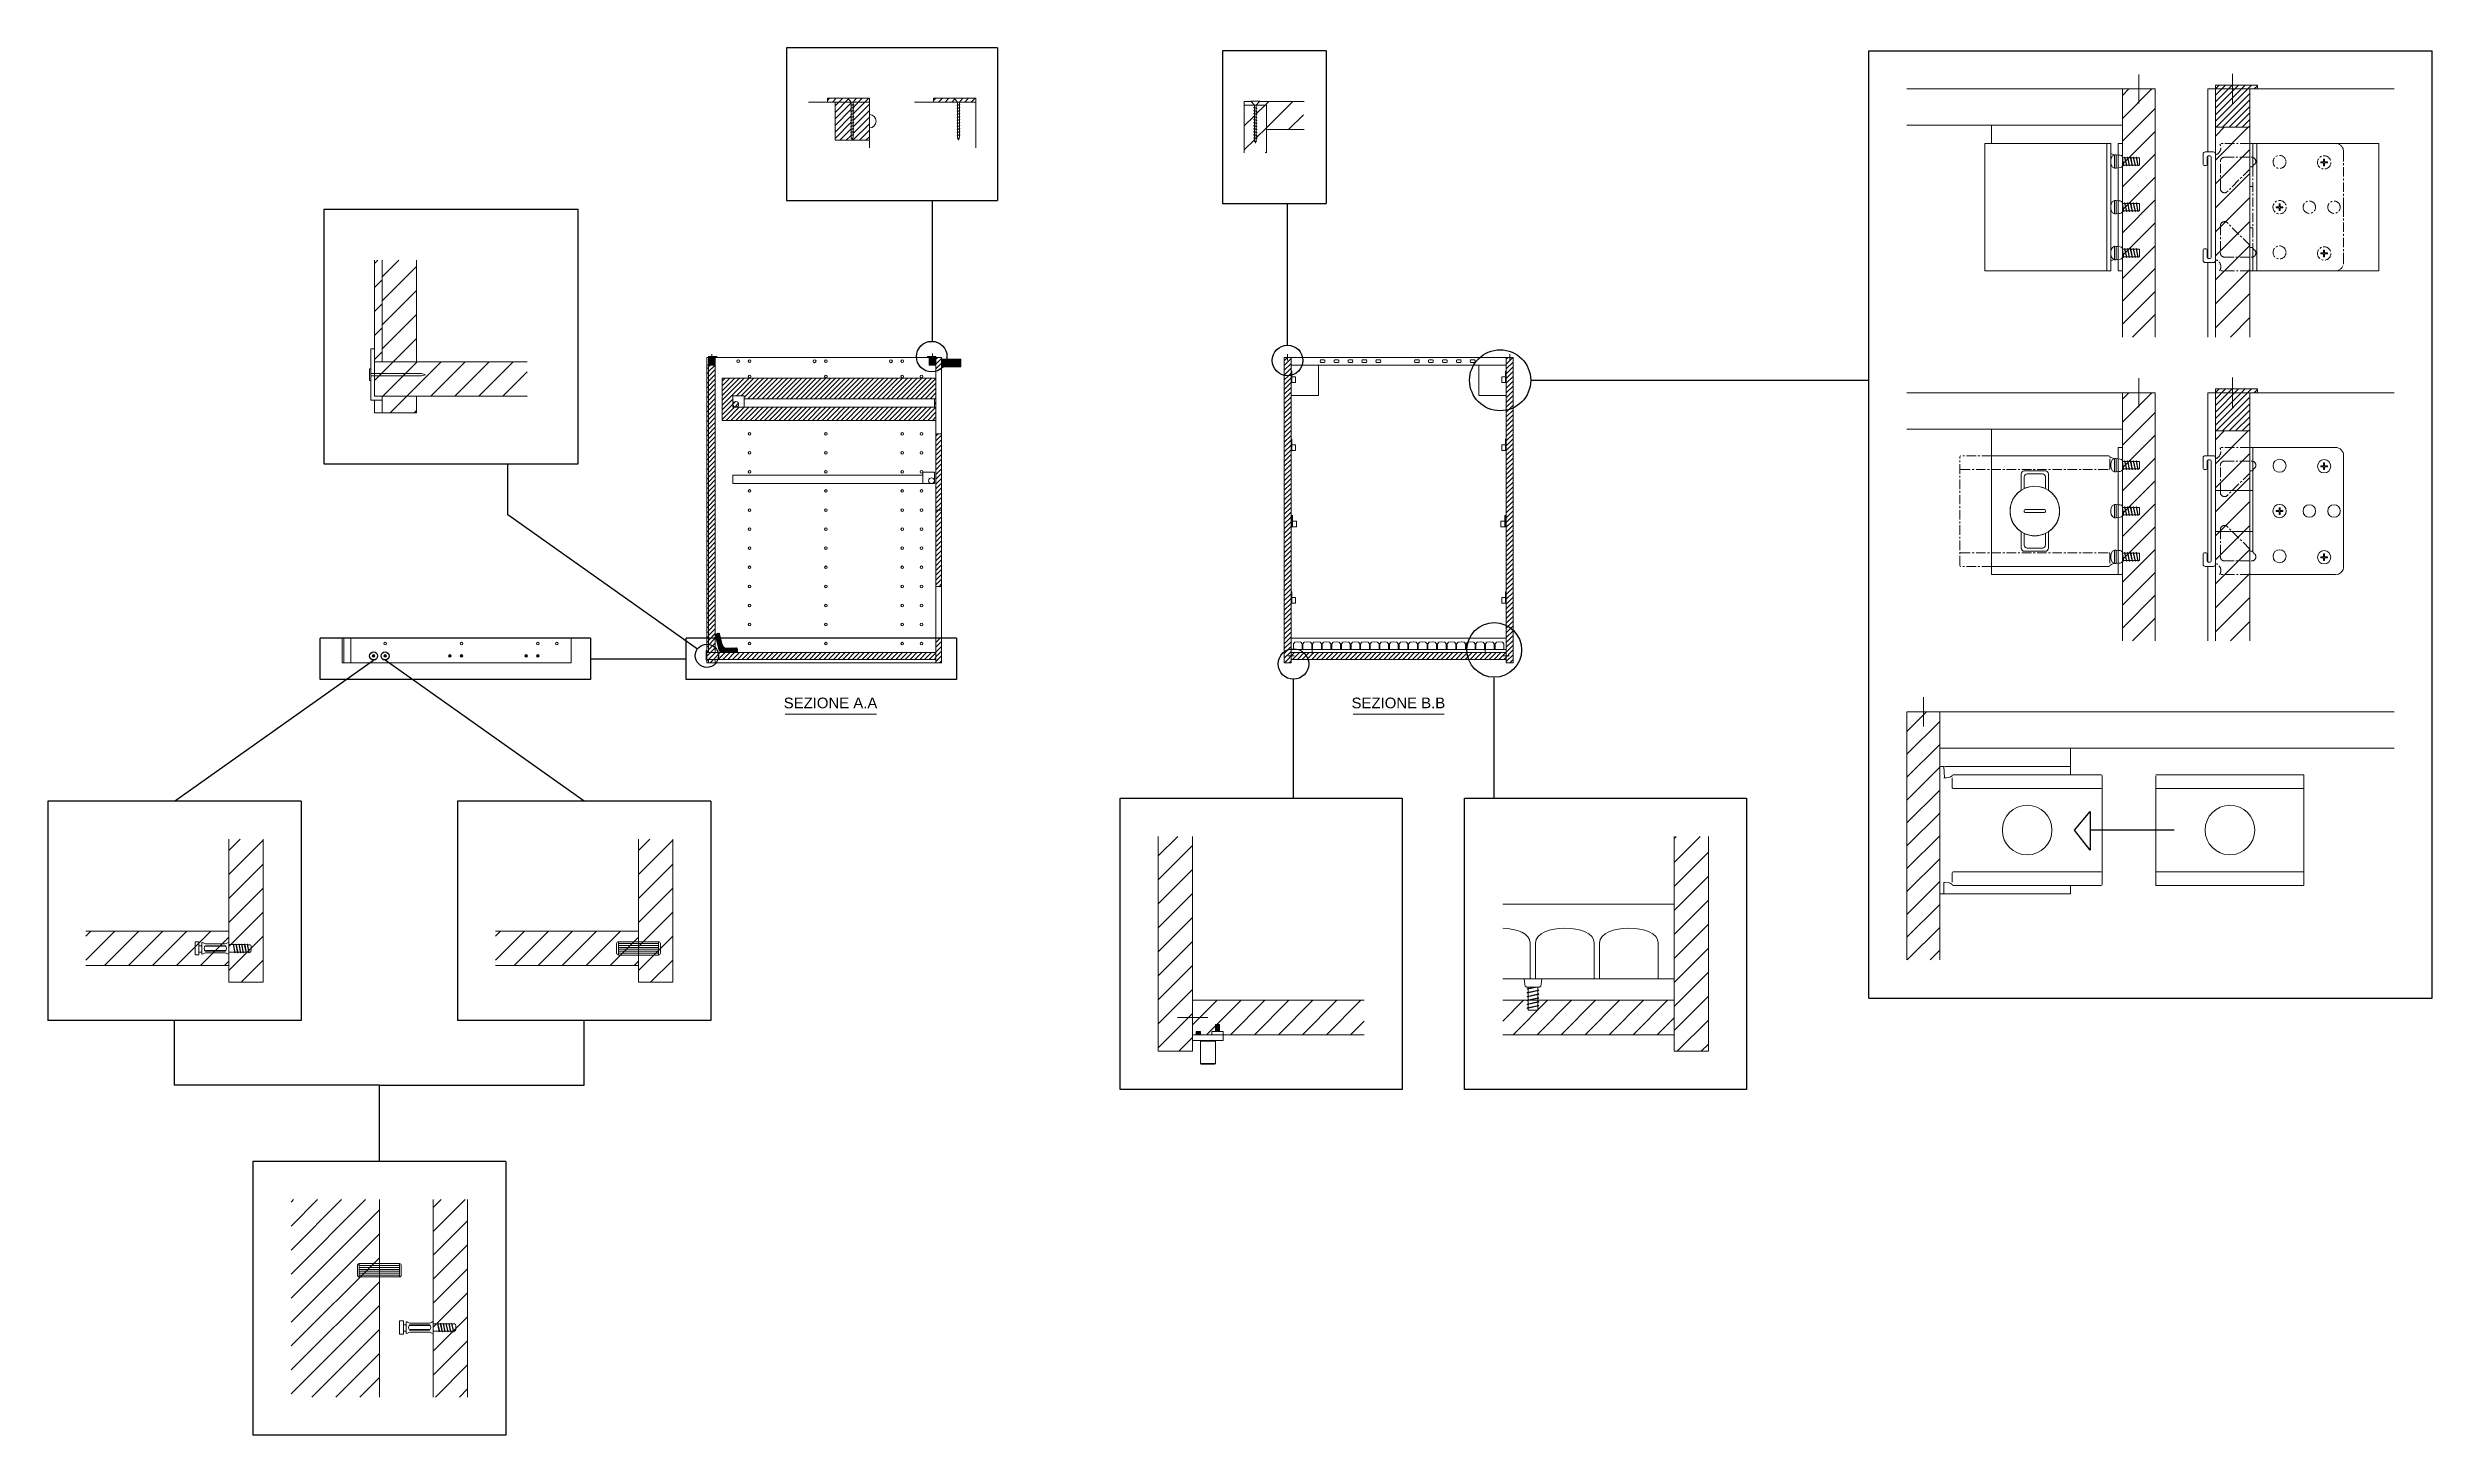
# Model space of a CAD drawing. Header units: millimetres. Extents: x 1946 to 3001, y 1889 to 2316.
# Drawn here: x 1946 to 2571, y 1952 to 2316 of the extents above; entities that cross this region are included whole.
import ezdxf

# ---------------------------------------------------------------- set-up
doc = ezdxf.new("R2010")
doc.units = ezdxf.units.MM
doc.linetypes.add('CENTERX2', pattern=[4, 2.5, -0.5, 0.5, -0.5])
for name, color, linetype, lineweight in [('A-FURN', 8, 'Continuous', 18), ('frontale cassetto', 9, 'Continuous', 18), ('G-ANNO-DIM', 3, 'Continuous', 18), ('maniglie', 5, 'Continuous', 18), ('meccanismi', 4, 'Continuous', 18), ('viti', 2, 'Continuous', 18)]:
    doc.layers.add(name, color=color, linetype=linetype, lineweight=lineweight)
doc.layers.add('ingrandimenti', color=6, linetype='Continuous')
doc.styles.add('underline', font='arial.ttf')
pattern_1 = [(225, (4023.3813, -670.497), (0.62861793, -0.62861793), [])]
pattern_2 = [(225, (4023.3813, -670.49704), (0.170624866, -0.170624866), [])]
pattern_3 = [(225, (4032.7633, -659.1956), (3.1430896, -3.1430896), [])]
pattern_4 = [(225, (11553.772, -11904.7034), (3.1430896, -3.1430896), [])]
pattern_5 = [(225, (445.3055, 0), (0.62861793, -0.62861793), [])]
pattern_6 = [(45, (753.5028, 0), (-0.62861793, 0.62861793), [])]

msp = doc.modelspace()

# ---------------------------------------------------------------- texts
at = {"layer": 'G-ANNO-DIM', "style": 'underline'}
for s, p in [('SEZIONE A.A', (2139.13, 2142.49)), ('SEZIONE B.B', (2287.92, 2142.49))]:
    msp.add_text(s, height=2.7972, dxfattribs=at).set_placement(p)

# ---------------------------------------------------------------- blocks, each defined once
blk = doc.blocks.new('buchi')
at = {"layer": 'meccanismi'}
for p, q in [((2908.12, 1714.86), (2908.12, 1715.76)), ((2908.82, 1715.76), (2908.82, 1714.86))]:
    blk.add_line(p, q, dxfattribs=at)
for points in [[(2908.82, 1715.76), (2908.82, 1716), (2908.12, 1716), (2908.12, 1715.76)], [(2908.12, 1714.86), (2908.12, 1714.63), (2908.82, 1714.63), (2908.82, 1714.86)]]:
    blk.add_open_spline(points, degree=3, dxfattribs=at)

# ---------------------------------------------------------------- hatches: boundary and pattern name
at = {"layer": 'A-FURN'}
h = msp.add_hatch(dxfattribs=at)
h.set_pattern_fill('ANSI31', color=256, scale=1.4, angle=180)
h.set_pattern_definition(pattern_3)
edge = h.paths.add_edge_path()
edge.add_spline(control_points=[(2262.35, 2296.72), (2262.32, 2296.73), (2262.32, 2296.63), (2262.35, 2296.62)], knot_values=[0, 0, 0, 0, 0.020013, 0.020013, 0.020013, 0.020013], degree=3, periodic=0)
edge.add_line((2262.35, 2296.62), (2262.46, 2296.6))
edge.add_line((2262.46, 2296.6), (2262.46, 2295.91))
edge.add_line((2262.46, 2295.91), (2262.35, 2295.93))
edge.add_spline(control_points=[(2262.35, 2295.93), (2262.32, 2295.94), (2262.32, 2295.84), (2262.35, 2295.83)], knot_values=[0, 0, 0, 0, 0.020013, 0.020013, 0.020013, 0.020013], degree=3, periodic=0)
edge.add_line((2262.35, 2295.83), (2262.46, 2295.81))
edge.add_line((2262.46, 2295.81), (2262.46, 2295.11))
edge.add_line((2262.46, 2295.11), (2262.35, 2295.14))
edge.add_spline(control_points=[(2262.35, 2295.14), (2262.32, 2295.14), (2262.32, 2295.04), (2262.35, 2295.04)], knot_values=[0, 0, 0, 0, 0.020013, 0.020013, 0.020013, 0.020013], degree=3, periodic=0)
edge.add_line((2262.35, 2295.04), (2262.46, 2295.01))
edge.add_line((2262.46, 2295.01), (2262.46, 2294.32))
edge.add_line((2262.46, 2294.32), (2262.35, 2294.35))
edge.add_spline(control_points=[(2262.35, 2294.35), (2262.32, 2294.35), (2262.32, 2294.25), (2262.35, 2294.25)], knot_values=[0, 0, 0, 0, 0.020013, 0.020013, 0.020013, 0.020013], degree=3, periodic=0)
edge.add_line((2262.35, 2294.25), (2262.46, 2294.22))
edge.add_line((2262.46, 2294.22), (2262.46, 2293.53))
edge.add_line((2262.46, 2293.53), (2262.35, 2293.56))
edge.add_spline(control_points=[(2262.35, 2293.56), (2262.32, 2293.56), (2262.32, 2293.46), (2262.35, 2293.46)], knot_values=[0, 0, 0, 0, 0.020013, 0.020013, 0.020013, 0.020013], degree=3, periodic=0)
edge.add_line((2262.35, 2293.46), (2262.46, 2293.43))
edge.add_line((2262.46, 2293.43), (2262.46, 2292.74))
edge.add_line((2262.46, 2292.74), (2262.35, 2292.77))
edge.add_spline(control_points=[(2262.35, 2292.77), (2262.32, 2292.77), (2262.32, 2292.67), (2262.35, 2292.67)], knot_values=[0, 0, 0, 0, 0.020013, 0.020013, 0.020013, 0.020013], degree=3, periodic=0)
edge.add_line((2262.35, 2292.67), (2262.46, 2292.64))
edge.add_line((2262.46, 2292.64), (2262.46, 2291.95))
edge.add_line((2262.46, 2291.95), (2262.35, 2291.98))
edge.add_spline(control_points=[(2262.35, 2291.97), (2262.32, 2291.98), (2262.32, 2291.88), (2262.35, 2291.87)], knot_values=[0, 0, 0, 0, 0.020013, 0.020013, 0.020013, 0.020013], degree=3, periodic=0)
edge.add_line((2262.35, 2291.87), (2262.46, 2291.85))
edge.add_line((2262.46, 2291.85), (2262.46, 2291.31))
edge.add_line((2262.46, 2291.31), (2262.51, 2291.15))
edge.add_line((2262.51, 2291.15), (2262.44, 2291.17))
edge.add_spline(control_points=[(2262.44, 2291.16), (2262.41, 2291.17), (2262.41, 2291.07), (2262.44, 2291.06)], knot_values=[0, 0, 0, 0, 0.020013, 0.020013, 0.020013, 0.020013], degree=3, periodic=0)
edge.add_line((2262.44, 2291.06), (2262.55, 2291.04))
edge.add_line((2262.55, 2291.04), (2262.71, 2290.56))
edge.add_line((2262.71, 2290.56), (2262.85, 2290.98))
edge.add_line((2262.85, 2290.98), (2262.95, 2290.96))
edge.add_spline(control_points=[(2262.94, 2290.96), (2262.98, 2290.95), (2262.98, 2291.05), (2262.94, 2291.06)], knot_values=[0, 0, 0, 0, 0.02, 0.02, 0.02, 0.02], degree=3, periodic=0)
edge.add_line((2262.94, 2291.06), (2262.88, 2291.07))
edge.add_line((2262.88, 2291.07), (2262.96, 2291.31))
edge.add_line((2262.96, 2291.31), (2262.96, 2291.74))
edge.add_line((2262.96, 2291.74), (2263.07, 2291.72))
edge.add_spline(control_points=[(2263.07, 2291.72), (2263.1, 2291.71), (2263.1, 2291.81), (2263.07, 2291.82)], knot_values=[0, 0, 0, 0, 0.02, 0.02, 0.02, 0.02], degree=3, periodic=0)
edge.add_line((2263.07, 2291.82), (2262.96, 2291.84))
edge.add_line((2262.96, 2291.84), (2262.96, 2292.54))
edge.add_line((2262.96, 2292.54), (2263.07, 2292.51))
edge.add_spline(control_points=[(2263.07, 2292.51), (2263.1, 2292.51), (2263.1, 2292.61), (2263.07, 2292.61)], knot_values=[0, 0, 0, 0, 0.02, 0.02, 0.02, 0.02], degree=3, periodic=0)
edge.add_line((2263.07, 2292.61), (2262.96, 2292.64))
edge.add_line((2262.96, 2292.64), (2262.96, 2293.33))
edge.add_line((2262.96, 2293.33), (2263.07, 2293.3))
edge.add_spline(control_points=[(2263.07, 2293.3), (2263.1, 2293.3), (2263.1, 2293.4), (2263.07, 2293.4)], knot_values=[0, 0, 0, 0, 0.02, 0.02, 0.02, 0.02], degree=3, periodic=0)
edge.add_line((2263.07, 2293.4), (2262.96, 2293.43))
edge.add_line((2262.96, 2293.43), (2262.96, 2294.12))
edge.add_line((2262.96, 2294.12), (2263.07, 2294.09))
edge.add_spline(control_points=[(2263.07, 2294.09), (2263.1, 2294.09), (2263.1, 2294.19), (2263.07, 2294.19)], knot_values=[0, 0, 0, 0, 0.02, 0.02, 0.02, 0.02], degree=3, periodic=0)
edge.add_line((2263.07, 2294.19), (2262.96, 2294.22))
edge.add_line((2262.96, 2294.22), (2262.96, 2294.91))
edge.add_line((2262.96, 2294.91), (2263.07, 2294.88))
edge.add_spline(control_points=[(2263.07, 2294.88), (2263.1, 2294.88), (2263.1, 2294.98), (2263.07, 2294.98)], knot_values=[0, 0, 0, 0, 0.02, 0.02, 0.02, 0.02], degree=3, periodic=0)
edge.add_line((2263.07, 2294.98), (2262.96, 2295.01))
edge.add_line((2262.96, 2295.01), (2262.96, 2295.7))
edge.add_line((2262.96, 2295.7), (2263.07, 2295.67))
edge.add_spline(control_points=[(2263.07, 2295.68), (2263.1, 2295.67), (2263.1, 2295.77), (2263.07, 2295.78)], knot_values=[0, 0, 0, 0, 0.02, 0.02, 0.02, 0.02], degree=3, periodic=0)
edge.add_line((2263.07, 2295.78), (2262.96, 2295.8))
edge.add_line((2262.96, 2295.8), (2262.96, 2296.49))
edge.add_line((2262.96, 2296.49), (2263.07, 2296.46))
edge.add_spline(control_points=[(2263.07, 2296.47), (2263.1, 2296.46), (2263.1, 2296.56), (2263.07, 2296.57)], knot_values=[0, 0, 0, 0, 0.02, 0.02, 0.02, 0.02], degree=3, periodic=0)
edge.add_line((2263.07, 2296.57), (2262.96, 2296.59))
edge.add_line((2262.96, 2296.59), (2262.96, 2297.28))
edge.add_line((2262.96, 2297.28), (2263.07, 2297.26))
edge.add_spline(control_points=[(2263.07, 2297.26), (2263.1, 2297.25), (2263.1, 2297.35), (2263.07, 2297.36)], knot_values=[0, 0, 0, 0, 0.02, 0.02, 0.02, 0.02], degree=3, periodic=0)
edge.add_line((2263.07, 2297.36), (2262.96, 2297.38))
edge.add_line((2262.96, 2297.38), (2262.96, 2298.07))
edge.add_line((2262.96, 2298.07), (2263.07, 2298.05))
edge.add_spline(control_points=[(2263.07, 2298.05), (2263.1, 2298.04), (2263.1, 2298.14), (2263.07, 2298.15)], knot_values=[0, 0, 0, 0, 0.02, 0.02, 0.02, 0.02], degree=3, periodic=0)
edge.add_line((2263.07, 2298.15), (2262.96, 2298.17))
edge.add_line((2262.96, 2298.17), (2262.96, 2298.86))
edge.add_line((2262.96, 2298.86), (2263.07, 2298.84))
edge.add_spline(control_points=[(2263.07, 2298.84), (2263.1, 2298.83), (2263.1, 2298.93), (2263.07, 2298.94)], knot_values=[0, 0, 0, 0, 0.02, 0.02, 0.02, 0.02], degree=3, periodic=0)
edge.add_line((2263.07, 2298.94), (2262.96, 2298.96))
edge.add_line((2262.96, 2298.96), (2262.96, 2299.65))
edge.add_line((2262.96, 2299.65), (2263.07, 2299.63))
edge.add_spline(control_points=[(2263.07, 2299.63), (2263.1, 2299.62), (2263.1, 2299.72), (2263.07, 2299.73)], knot_values=[0, 0, 0, 0, 0.02, 0.02, 0.02, 0.02], degree=3, periodic=0)
edge.add_line((2263.07, 2299.73), (2262.96, 2299.75))
edge.add_line((2262.96, 2299.75), (2262.96, 2300.5))
edge.add_line((2262.96, 2300.5), (2265.6, 2300.5))
edge.add_line((2265.6, 2300.5), (2265.6, 2294.09))
edge.add_line((2265.6, 2294.09), (2265.6, 2288))
edge.add_arc((2262.71, 2300.5), 12.83, 270, 283.00288, ccw=False)
edge.add_arc((2262.71, 2300.5), 12.83, 256.99712, 270, ccw=False)
edge.add_line((2259.82, 2288), (2259.82, 2300.5))
edge.add_line((2259.82, 2300.5), (2262.46, 2300.5))
edge.add_line((2262.46, 2300.5), (2262.46, 2299.86))
edge.add_line((2262.46, 2299.86), (2262.35, 2299.88))
edge.add_spline(control_points=[(2262.35, 2299.88), (2262.32, 2299.89), (2262.32, 2299.79), (2262.35, 2299.78)], knot_values=[0, 0, 0, 0, 0.020013, 0.020013, 0.020013, 0.020013], degree=3, periodic=0)
edge.add_line((2262.35, 2299.78), (2262.46, 2299.76))
edge.add_line((2262.46, 2299.76), (2262.46, 2299.07))
edge.add_line((2262.46, 2299.07), (2262.35, 2299.09))
edge.add_spline(control_points=[(2262.35, 2299.09), (2262.32, 2299.1), (2262.32, 2299), (2262.35, 2298.99)], knot_values=[0, 0, 0, 0, 0.020013, 0.020013, 0.020013, 0.020013], degree=3, periodic=0)
edge.add_line((2262.35, 2298.99), (2262.46, 2298.97))
edge.add_line((2262.46, 2298.97), (2262.46, 2298.28))
edge.add_line((2262.46, 2298.28), (2262.35, 2298.3))
edge.add_spline(control_points=[(2262.35, 2298.3), (2262.32, 2298.31), (2262.32, 2298.21), (2262.35, 2298.2)], knot_values=[0, 0, 0, 0, 0.020013, 0.020013, 0.020013, 0.020013], degree=3, periodic=0)
edge.add_line((2262.35, 2298.2), (2262.46, 2298.18))
edge.add_line((2262.46, 2298.18), (2262.46, 2297.49))
edge.add_line((2262.46, 2297.49), (2262.35, 2297.51))
edge.add_spline(control_points=[(2262.35, 2297.51), (2262.32, 2297.52), (2262.32, 2297.42), (2262.35, 2297.41)], knot_values=[0, 0, 0, 0, 0.020013, 0.020013, 0.020013, 0.020013], degree=3, periodic=0)
edge.add_line((2262.35, 2297.41), (2262.46, 2297.39))
edge.add_line((2262.46, 2297.39), (2262.46, 2296.7))
edge.add_line((2262.46, 2296.7), (2262.35, 2296.72))
h = msp.add_hatch(dxfattribs=at)
h.set_pattern_fill('ANSI31', color=256, scale=1.334375, angle=180)
h.set_pattern_definition([(225, (10456.9746, -11538.974), (2.9957573, -2.9957573), [])])
h.paths.add_polyline_path([(2489.87, 2239.75), (2498.44, 2239.75), (2498.44, 2304.75), (2489.87, 2304.75)])
h = msp.add_hatch(dxfattribs=at)
h.set_pattern_fill('ANSI31', color=256, scale=1.4, angle=180)
h.set_pattern_definition([(225, (12034.091, -12219.8132), (3.1430896, -3.1430896), [])])
h.paths.add_polyline_path([(2514.26, 2239.75), (2523.26, 2239.75), (2523.26, 2294.75), (2514.26, 2294.75)])
h = msp.add_hatch(dxfattribs=at)
h.set_pattern_fill('ANSI31', color=256, scale=1.4, angle=180)
h.set_pattern_definition([(225, (-11408.1684, -12142.9125), (3.1430896, -3.1430896), [])])
h.paths.add_polyline_path([(2033.94, 2259.86), (2031.94, 2259.86), (2031.94, 2233.22), (2033.94, 2233.22)])
h = msp.add_hatch(dxfattribs=at)
h.set_pattern_fill('ANSI31', color=256, scale=1.4, angle=180)
h.set_pattern_definition(pattern_4)
h.paths.add_polyline_path([(2042.94, 2259.86), (2033.94, 2259.86), (2033.94, 2233.22), (2042.94, 2233.22)])
h = msp.add_hatch(dxfattribs=at)
h.set_pattern_fill('ANSI31', color=256, scale=1.4, angle=180)
h.set_pattern_definition(pattern_4)
h.paths.add_polyline_path([(2071.94, 2224.22), (2071.94, 2233.22), (2031.94, 2233.22), (2031.94, 2224.22)])
h = msp.add_hatch(dxfattribs=at)
h.set_pattern_fill('ANSI31', color=256, scale=0.28, angle=180)
h.set_pattern_definition([(225, (-569.00675, -718.13885), (0.62861793, -0.62861793), [])])
h.paths.add_polyline_path([(2119.01, 2157.09), (2119.41, 2157.09), (2119.41, 2232.42), (2119.01, 2232.42)])
h = msp.add_hatch(dxfattribs=at)
h.set_pattern_fill('ANSI31', color=256, scale=0.28, angle=180)
h.set_pattern_definition(pattern_1)
h.paths.add_polyline_path([(2119.41, 2232.42), (2119.41, 2157.09), (2121.21, 2157.09), (2121.21, 2232.42)])
h = msp.add_hatch(dxfattribs=at)
h.set_pattern_fill('ANSI31', color=256, scale=0.28, angle=180)
h.set_pattern_definition(pattern_5)
h.paths.add_polyline_path([(2330.25, 2234.42), (2328.45, 2234.42), (2328.45, 2232.42), (2328.45, 2220.58, 0.059495), (2330.25, 2221.18)])
h.paths.add_polyline_path([(2330.25, 2221.18, -0.059495), (2328.45, 2220.58), (2328.45, 2164.21, -0.076968), (2330.25, 2162.96)])
h.paths.add_polyline_path([(2330.25, 2162.96, 0.076968), (2328.45, 2164.21), (2328.45, 2156.42), (2328.45, 2154.42), (2330.25, 2154.42)])
h.paths.add_polyline_path([(2328.45, 2156.42), (2328.45, 2157.09), (2318.18, 2157.09, 0.064731), (2318.59, 2155.29), (2328.45, 2155.29)])
h.paths.add_polyline_path([(2318.18, 2157.09), (2275.35, 2157.09, -0.136201), (2276.51, 2155.29), (2318.59, 2155.29, -0.064731)])
h.paths.add_polyline_path([(2275.35, 2157.09), (2272.05, 2157.09), (2272.05, 2156.42), (2272.05, 2155.29), (2276.51, 2155.29, 0.136201)])
h.paths.add_polyline_path([(2272.05, 2158.05, 0.124519), (2270.25, 2157.27), (2270.25, 2154.42), (2272.05, 2154.42)])
h.paths.add_polyline_path([(2272.05, 2234.42), (2270.25, 2234.42), (2270.25, 2229.72, 0.113961), (2272.05, 2229.72)])
h = msp.add_hatch(dxfattribs=at)
h.set_pattern_fill('ANSI31', color=256, scale=0.28, angle=180)
h.set_pattern_definition(pattern_5)
h.paths.add_polyline_path([(2272.05, 2224.42), (2272.05, 2229.72, -0.113961), (2270.25, 2229.72), (2270.25, 2157.27, -0.124519), (2272.05, 2158.05), (2272.05, 2160.87)])
h = msp.add_hatch(dxfattribs=at)
h.set_pattern_fill('ANSI31', color=256, scale=1.334375, angle=180)
h.set_pattern_definition([(225, (10456.9746, -11618.5745), (2.9957573, -2.9957573), [])])
h.paths.add_polyline_path([(2489.87, 2160.15), (2498.44, 2160.15), (2498.44, 2225.15), (2489.87, 2225.15)])
h = msp.add_hatch(dxfattribs=at)
h.set_pattern_fill('ANSI31', color=256, scale=1.4, angle=180)
h.set_pattern_definition(pattern_4)
h.paths.add_polyline_path([(2033.94, 2224.22), (2033.94, 2219.86), (2042.94, 2219.86), (2042.94, 2224.22)])
h = msp.add_hatch(dxfattribs=at)
h.set_pattern_fill('ANSI31', color=256, scale=1.4, angle=180)
h.set_pattern_definition([(225, (12034.091, -12299.4137), (3.1430896, -3.1430896), [])])
h.paths.add_polyline_path([(2514.26, 2160.15), (2523.26, 2160.15), (2523.26, 2215.15), (2514.26, 2215.15)])
h = msp.add_hatch(dxfattribs=at)
h.set_pattern_fill('ANSI31', color=256, scale=0.28, angle=180)
h.set_pattern_definition(pattern_1)
h.paths.add_polyline_path([(2119.01, 2157.09), (2119.01, 2155.29), (2179.01, 2155.29), (2179.01, 2157.09)])
h = msp.add_hatch(dxfattribs=at)
h.set_pattern_fill('ANSI31', color=256, scale=0.28, angle=180)
h.set_pattern_definition(pattern_1)
h.paths.add_polyline_path([(2119.41, 2155.29), (2119.41, 2154.42), (2121.21, 2154.42), (2121.21, 2155.29)])
h = msp.add_hatch(dxfattribs=at)
h.set_pattern_fill('ANSI31', color=256, scale=1.334375, angle=180)
h.set_pattern_definition([(225, (10391.9746, -11702.1666), (2.9957573, -2.9957573), [])])
h.paths.add_polyline_path([(2433.44, 2076.56), (2442.02, 2076.56), (2442.02, 2141.56), (2433.44, 2141.56)])
h = msp.add_hatch(dxfattribs=at)
h.set_pattern_fill('ANSI31', color=256, scale=1.4, angle=180)
h.set_pattern_definition([(225, (4300.777, -836.672), (3.1430896, -3.1430896), [])])
h.paths.add_polyline_path([(1993.74, 2108.19), (1993.74, 2080.73), (1993.74, 2070.73), (2002.74, 2070.73), (2002.74, 2108.19)])
h = msp.add_hatch(dxfattribs=at)
h.set_pattern_fill('ANSI31', color=256, scale=1.4, angle=180)
h.set_pattern_definition([(225, (4408.108, -836.672), (3.1430896, -3.1430896), [])])
h.paths.add_polyline_path([(2101.07, 2108.19), (2101.07, 2080.73), (2101.07, 2070.73), (2110.07, 2070.73), (2110.07, 2108.19)])
h = msp.add_hatch(dxfattribs=at)
h.set_pattern_fill('ANSI31', color=256, scale=1.400022, angle=180)
h.set_pattern_definition([(225, (10987.3475, -12072.167), (3.1431384, -3.1431384), [])])
h.paths.add_polyline_path([(2246.28, 2108.9), (2237.28, 2108.9), (2237.28, 2052.62), (2246.28, 2052.62)])
h = msp.add_hatch(dxfattribs=at)
h.set_pattern_fill('ANSI31', color=256, scale=1.400022, angle=180)
h.set_pattern_definition([(225, (11023.663, -12072.167), (3.1431384, -3.1431384), [])])
h.paths.add_polyline_path([(2372.43, 2108.9), (2381.43, 2108.9), (2381.43, 2052.62), (2372.43, 2052.62)])
h = msp.add_hatch(dxfattribs=at)
h.set_pattern_fill('ANSI31', color=256, scale=1.399998, angle=180)
h.set_pattern_definition([(225, (10352.6658, -12050.4585), (3.1430852, -3.1430852), [])])
h.paths.add_polyline_path([(1956.28, 2084.09), (1956.28, 2075.09), (1993.74, 2075.09), (1993.74, 2084.09)])
h = msp.add_hatch(dxfattribs=at)
h.set_pattern_fill('ANSI31', color=256, scale=1.399998, angle=180)
h.set_pattern_definition([(225, (10459.997, -12050.4585), (3.1430852, -3.1430852), [])])
h.paths.add_polyline_path([(2063.62, 2084.09), (2063.62, 2075.09), (2101.07, 2075.09), (2101.07, 2084.09)])
h = msp.add_hatch(dxfattribs=at)
h.set_pattern_fill('ANSI31', color=256, scale=1.400022, angle=180)
h.set_pattern_definition([(225, (10987.3475, -12068.81), (3.1431384, -3.1431384), [])])
h.paths.add_polyline_path([(2291.19, 2056.98), (2291.19, 2065.98), (2246.28, 2065.98), (2246.28, 2056.98)])
h = msp.add_hatch(dxfattribs=at)
h.set_pattern_fill('ANSI31', color=256, scale=1.400022, angle=180)
h.set_pattern_definition([(225, (11023.663, -12068.81), (3.1431384, -3.1431384), [])])
h.paths.add_polyline_path([(2327.51, 2056.98), (2327.51, 2065.98), (2372.43, 2065.98), (2372.43, 2056.98)])
h = msp.add_hatch(dxfattribs=at)
h.set_pattern_fill('ANSI31', color=256, scale=1.4, angle=180)
h.set_pattern_definition([(225, (4259.1117, -974.1833), (3.1430896, -3.1430896), [])])
h.paths.add_polyline_path([(2010.04, 1962.03), (2033.18, 1962.03), (2033.18, 2013.79), (2010.04, 2013.79)])
h = msp.add_hatch(dxfattribs=at)
h.set_pattern_fill('ANSI31', color=256, scale=1.4, angle=180)
h.set_pattern_definition([(225, (4354.3386, -974.1833), (3.1430896, -3.1430896), [])])
h.paths.add_polyline_path([(2047.3, 1962.03), (2056.3, 1962.03), (2056.3, 2013.79), (2047.3, 2013.79)])
at = {"layer": 'frontale cassetto'}
h = msp.add_hatch(dxfattribs=at)
h.set_pattern_fill('ANSI31', color=256, scale=0.28)
h.set_pattern_definition(pattern_6)
h.paths.add_polyline_path([(2180.51, 2231.58, -0.107662), (2179.01, 2230.77), (2179.01, 2214.42), (2180.51, 2214.42)])
h.paths.add_polyline_path([(2180.51, 2234.42), (2179.01, 2234.42), (2179.01, 2214.42), (2180.51, 2214.42)])
h.paths.add_polyline_path([(2180.51, 2214.42), (2179.01, 2214.42), (2179.01, 2194.42), (2180.51, 2194.42)])
h.paths.add_polyline_path([(2180.51, 2194.42), (2179.01, 2194.42), (2179.01, 2174.42), (2180.51, 2174.42)])
h.paths.add_polyline_path([(2180.51, 2174.42), (2179.01, 2174.42), (2179.01, 2160.87), (2180.51, 2160.87)], flags=17)
h.paths.add_polyline_path([(2180.51, 2174.42), (2179.01, 2174.42), (2179.01, 2154.42), (2180.51, 2154.42)])
h = msp.add_hatch(dxfattribs=at)
h.set_pattern_fill('ANSI31', color=256, scale=0.28)
h.set_pattern_definition(pattern_6)
h.paths.add_polyline_path([(2123.01, 2228.97), (2123.01, 2217.92), (2179.01, 2217.92), (2179.01, 2228.97)])
h.paths.add_polyline_path([(2178.61, 2223.57), (2178.61, 2221.37), (2125.81, 2221.37), (2125.81, 2224.37), (2128.81, 2224.37), (2128.81, 2223.57)], flags=16)
h.paths.add_polyline_path([(2125.81, 2222.12, -1), (2127.31, 2222.12, -1)], flags=16)
at = {"layer": 'maniglie'}
h = msp.add_hatch(dxfattribs=at)
h.set_pattern_fill('ANSI31', color=256, scale=0.076)
h.set_pattern_definition([(45, (753.5028, 0), (-0.170624866, 0.170624866), [])])
h.paths.add_polyline_path([(2181.85, 2233.92), (2180.51, 2233.92), (2180.51, 2231.92), (2180.87, 2231.92, 0.142212)])
edge = h.paths.add_edge_path()
edge.add_line((2185.51, 2231.92), (2185.51, 2233.92))
edge.add_line((2185.51, 2233.92), (2181.85, 2233.92))
edge.add_arc((2177.91, 2234.62), 4, 317.54585, 349.92134, ccw=False)
edge.add_line((2180.87, 2231.92), (2185.51, 2231.92))
at = {"layer": 'meccanismi'}
h = msp.add_hatch(dxfattribs=at)
h.set_pattern_fill('ANSI31', color=256, scale=0.38, angle=180)
h.set_pattern_definition([(225, (12034.0911, -12219.8132), (0.85312433, -0.85312433), [])])
h.paths.add_polyline_path([(2514.26, 2304.75), (2514.26, 2294.75), (2523.26, 2294.75), (2523.26, 2304.75)])
h.paths.add_polyline_path([(2514.26, 2305.75), (2514.26, 2304.75), (2523.26, 2304.75), (2525.26, 2304.75), (2525.26, 2305.75)])
h = msp.add_hatch(dxfattribs=at)
h.set_pattern_fill('ANSI31', color=256, scale=0.380417, angle=180)
h.set_pattern_definition([(225, (11393.5474, -12239.2139), (0.85406116, -0.85406116), [])])
h.paths.add_polyline_path([(2157.33, 2293.44), (2157.33, 2292.75), (2156.83, 2292.64), (2156.83, 2293.33)])
h.paths.add_polyline_path([(2156.72, 2292.62), (2156.73, 2292.62), (2157.44, 2292.77), (2157.44, 2292.77), (2157.45, 2292.77), (2157.45, 2292.77), (2157.45, 2292.77), (2157.45, 2292.77), (2157.45, 2292.77), (2157.46, 2292.77), (2157.46, 2292.76), (2157.46, 2292.76), (2157.46, 2292.76), (2157.46, 2292.75), (2157.46, 2292.75), (2157.46, 2292.74), (2157.46, 2292.74), (2157.46, 2292.74), (2157.46, 2292.73), (2157.46, 2292.73), (2157.46, 2292.72), (2157.46, 2292.72), (2157.46, 2292.71), (2157.46, 2292.71), (2157.46, 2292.7), (2157.46, 2292.7), (2157.46, 2292.7), (2157.46, 2292.69), (2157.46, 2292.69), (2157.45, 2292.69), (2157.45, 2292.68), (2157.45, 2292.68), (2157.45, 2292.68), (2157.45, 2292.68), (2157.44, 2292.67), (2157.44, 2292.67), (2156.73, 2292.52), (2156.72, 2292.52), (2156.72, 2292.52), (2156.72, 2292.52), (2156.72, 2292.52), (2156.71, 2292.52), (2156.71, 2292.53), (2156.71, 2292.53), (2156.71, 2292.53), (2156.71, 2292.53), (2156.71, 2292.54), (2156.71, 2292.54), (2156.7, 2292.55), (2156.7, 2292.55), (2156.7, 2292.55), (2156.7, 2292.56), (2156.7, 2292.56), (2156.7, 2292.57), (2156.7, 2292.57), (2156.7, 2292.58), (2156.7, 2292.58), (2156.7, 2292.59), (2156.71, 2292.59), (2156.71, 2292.59), (2156.71, 2292.6), (2156.71, 2292.6), (2156.71, 2292.61), (2156.71, 2292.61), (2156.71, 2292.61), (2156.72, 2292.61), (2156.72, 2292.62), (2156.72, 2292.62)])
h.paths.add_polyline_path([(2157.33, 2294.33), (2156.83, 2294.22), (2156.83, 2294.92), (2157.33, 2295.02)])
h.paths.add_polyline_path([(2158.19, 2302.3), (2157.33, 2301.3), (2161.59, 2301.3), (2161.59, 2302.3)])
h.paths.add_polyline_path([(2156.83, 2301.3), (2155.98, 2302.3), (2150.58, 2302.3), (2150.58, 2301.3)])
h.paths.add_polyline_path([(2157.33, 2300.56), (2157.33, 2299.87), (2156.83, 2299.76), (2156.83, 2300.45)])
h.paths.add_polyline_path([(2157.44, 2299.79), (2157.44, 2299.79), (2156.73, 2299.64), (2156.72, 2299.64), (2156.72, 2299.64), (2156.72, 2299.64), (2156.72, 2299.64), (2156.72, 2299.64), (2156.71, 2299.64), (2156.71, 2299.64), (2156.71, 2299.64), (2156.71, 2299.65), (2156.71, 2299.65), (2156.71, 2299.65), (2156.71, 2299.66), (2156.71, 2299.66), (2156.7, 2299.66), (2156.7, 2299.67), (2156.7, 2299.67), (2156.7, 2299.67), (2156.7, 2299.68), (2156.7, 2299.68), (2156.7, 2299.68), (2156.7, 2299.69), (2156.7, 2299.69), (2156.7, 2299.7), (2156.7, 2299.7), (2156.7, 2299.7), (2156.71, 2299.71), (2156.71, 2299.71), (2156.71, 2299.71), (2156.71, 2299.72), (2156.71, 2299.72), (2156.71, 2299.72), (2156.71, 2299.73), (2156.71, 2299.73), (2156.72, 2299.73), (2156.72, 2299.73), (2156.72, 2299.73), (2156.72, 2299.74), (2156.72, 2299.74), (2156.73, 2299.74), (2157.44, 2299.89), (2157.44, 2299.89), (2157.44, 2299.89), (2157.45, 2299.89), (2157.45, 2299.89), (2157.45, 2299.89), (2157.45, 2299.89), (2157.45, 2299.88), (2157.46, 2299.88), (2157.46, 2299.88), (2157.46, 2299.88), (2157.46, 2299.87), (2157.46, 2299.87), (2157.46, 2299.87), (2157.46, 2299.87), (2157.46, 2299.86), (2157.46, 2299.86), (2157.46, 2299.85), (2157.46, 2299.85), (2157.46, 2299.85), (2157.46, 2299.84), (2157.46, 2299.84), (2157.46, 2299.84), (2157.46, 2299.83), (2157.46, 2299.83), (2157.46, 2299.82), (2157.46, 2299.82), (2157.46, 2299.82), (2157.46, 2299.81), (2157.46, 2299.81), (2157.46, 2299.81), (2157.46, 2299.8), (2157.45, 2299.8), (2157.45, 2299.8), (2157.45, 2299.8), (2157.45, 2299.79), (2157.45, 2299.79), (2157.44, 2299.79)])
h.paths.add_polyline_path([(2156.83, 2298.97), (2156.83, 2299.66), (2157.33, 2299.77), (2157.33, 2299.08)])
h.paths.add_polyline_path([(2156.83, 2297.39), (2156.83, 2298.08), (2157.33, 2298.19), (2157.33, 2297.49)])
h.paths.add_polyline_path([(2156.72, 2298.16), (2156.73, 2298.16), (2157.44, 2298.31), (2157.44, 2298.31), (2157.44, 2298.31), (2157.45, 2298.31), (2157.45, 2298.31), (2157.45, 2298.31), (2157.45, 2298.3), (2157.45, 2298.3), (2157.46, 2298.3), (2157.46, 2298.3), (2157.46, 2298.3), (2157.46, 2298.29), (2157.46, 2298.29), (2157.46, 2298.29), (2157.46, 2298.28), (2157.46, 2298.28), (2157.46, 2298.28), (2157.46, 2298.27), (2157.46, 2298.27), (2157.46, 2298.27), (2157.46, 2298.26), (2157.46, 2298.26), (2157.46, 2298.25), (2157.46, 2298.25), (2157.46, 2298.25), (2157.46, 2298.24), (2157.46, 2298.24), (2157.46, 2298.24), (2157.46, 2298.23), (2157.46, 2298.23), (2157.46, 2298.23), (2157.46, 2298.22), (2157.45, 2298.22), (2157.45, 2298.22), (2157.45, 2298.22), (2157.45, 2298.21), (2157.45, 2298.21), (2157.44, 2298.21), (2157.44, 2298.21), (2157.44, 2298.21), (2156.73, 2298.06), (2156.72, 2298.06), (2156.72, 2298.06), (2156.72, 2298.06), (2156.72, 2298.06), (2156.72, 2298.06), (2156.71, 2298.06), (2156.71, 2298.06), (2156.71, 2298.06), (2156.71, 2298.07), (2156.71, 2298.07), (2156.71, 2298.07), (2156.71, 2298.07), (2156.71, 2298.08), (2156.7, 2298.08), (2156.7, 2298.08), (2156.7, 2298.09), (2156.7, 2298.09), (2156.7, 2298.09), (2156.7, 2298.1), (2156.7, 2298.1), (2156.7, 2298.11), (2156.7, 2298.11), (2156.7, 2298.11), (2156.7, 2298.12), (2156.7, 2298.12), (2156.71, 2298.13), (2156.71, 2298.13), (2156.71, 2298.13), (2156.71, 2298.14), (2156.71, 2298.14), (2156.71, 2298.14), (2156.71, 2298.14), (2156.71, 2298.15), (2156.72, 2298.15), (2156.72, 2298.15), (2156.72, 2298.15), (2156.72, 2298.15)])
h.paths.add_polyline_path([(2156.83, 2296.5), (2157.33, 2296.6), (2157.33, 2295.91), (2156.83, 2295.81)])
h.paths.add_polyline_path([(2156.83, 2300.55), (2156.83, 2301.3), (2152.58, 2301.3), (2152.58, 2291.29), (2161.59, 2291.29), (2161.59, 2301.3), (2157.33, 2301.3), (2157.33, 2300.66)])
h = msp.add_hatch(dxfattribs=at)
h.set_pattern_fill('ANSI31', color=256, scale=1.4, angle=180)
h.set_pattern_definition(pattern_3)
h.paths.add_polyline_path([(2275.5, 2301.5, -0.151551), (2273.82, 2294.09), (2265.6, 2294.09), (2265.6, 2300.5), (2262.96, 2300.5), (2263.81, 2301.5)])
h = msp.add_hatch(dxfattribs=at)
h.set_pattern_fill('ANSI31', color=256, scale=0.076, angle=180)
h.set_pattern_definition(pattern_2)
h.paths.add_polyline_path([(2119.41, 2234.42), (2119.41, 2232.42), (2121.21, 2232.42), (2121.21, 2234.42)])
h.paths.add_polyline_path([(2119.41, 2234.62), (2119.41, 2234.42), (2121.21, 2234.42), (2121.61, 2234.42), (2121.61, 2234.62)])
h = msp.add_hatch(dxfattribs=at)
h.set_pattern_fill('ANSI31', color=256, scale=0.076, angle=180)
h.set_pattern_definition(pattern_2)
h.paths.add_polyline_path([(2177.21, 2234.42), (2177.21, 2232.42), (2179.01, 2232.42), (2179.01, 2234.42)])
h.paths.add_polyline_path([(2176.81, 2234.62), (2176.81, 2234.42), (2179.01, 2234.42), (2179.01, 2234.62)])
h = msp.add_hatch(dxfattribs=at)
h.set_pattern_fill('ANSI31', color=256, scale=0.38, angle=180)
h.set_pattern_definition([(225, (12034.0911, -12299.4137), (0.85312433, -0.85312433), [])])
h.paths.add_polyline_path([(2514.26, 2225.15), (2514.26, 2215.15), (2523.26, 2215.15), (2523.26, 2225.15)])
h.paths.add_polyline_path([(2514.26, 2226.15), (2514.26, 2225.15), (2523.26, 2225.15), (2525.26, 2225.15), (2525.26, 2226.15)])
h = msp.add_hatch(dxfattribs=at)
h.set_pattern_fill('ANSI31', color=256, scale=0.076, angle=180)
h.set_pattern_definition([(225, (-569.00675, -718.13885), (0.170624866, -0.170624866), [])])
edge = h.paths.add_edge_path()
edge.add_spline(control_points=[(2126.77, 2157.17), (2127.15, 2157.18), (2127.13, 2158.31), (2126.75, 2158.3)], knot_values=[0, 0, 0, 0, 1.2, 1.2, 1.2, 1.2], degree=3, periodic=0)
edge.add_line((2126.75, 2158.3), (2123.88, 2158.26))
edge.add_spline(control_points=[(2123.88, 2158.26), (2123.33, 2158.25), (2123.02, 2159.05), (2122.89, 2159.59)], knot_values=[0, 0, 0, 0, 1.77071, 1.77071, 1.77071, 1.77071], degree=3, periodic=0)
edge.add_line((2122.89, 2159.59), (2122.58, 2160.87))
edge.add_line((2122.58, 2160.87), (2121.42, 2160.87))
edge.add_line((2121.42, 2160.87), (2122.06, 2158.23))
edge.add_spline(control_points=[(2122.06, 2158.23), (2122.06, 2157.7), (2122.67, 2157.11), (2123.2, 2157.12)], knot_values=[0, 0, 0, 0, 1.697056, 1.697056, 1.697056, 1.697056], degree=3, periodic=0)
edge.add_line((2123.2, 2157.12), (2126.77, 2157.17))
edge = h.paths.add_edge_path()
edge.add_spline(control_points=[(2122.31, 2161.97), (2122.23, 2162.3), (2121.29, 2162.1), (2121.21, 2161.78)], knot_values=[0, 0, 0, 0, 1.105833, 1.105833, 1.105833, 1.105833], degree=3, periodic=0)
edge.add_line((2121.21, 2161.78), (2121.21, 2161.7))
edge.add_line((2121.21, 2161.7), (2121.42, 2160.87))
edge.add_line((2121.42, 2160.87), (2122.58, 2160.87))
edge.add_line((2122.58, 2160.87), (2122.31, 2161.97))

# ---------------------------------------------------------------- linework, layer by layer
at = {"layer": 'A-FURN'}
for p, q in [((2259.82, 2288), (2259.82, 2300.5)), ((2262.46, 2300.5), (2259.82, 2300.5)), ((2265.6, 2300.5), (2262.96, 2300.5)), ((2265.6, 2288), (2265.6, 2300.5)), ((2489.87, 2239.75), (2489.87, 2304.75)), ((2489.87, 2304.75), (2498.44, 2304.75)), ((2498.44, 2239.75), (2498.44, 2304.75)), ((2512.26, 2304.75), (2514.26, 2304.75)), ((2514.26, 2304.75), (2514.26, 2239.75)), ((2523.26, 2239.75), (2523.26, 2304.75)), ((2455.55, 2295.22), (2455.55, 2290.44)), ((2033.94, 2259.86), (2033.94, 2233.22)), ((2042.94, 2233.22), (2042.94, 2259.86)), ((2031.94, 2233.22), (2071.94, 2233.22)), ((2119.01, 2234.42), (2119.41, 2234.42)), ((2119.41, 2234.42), (2119.41, 2157.09)), ((2121.21, 2157.09), (2121.21, 2234.42)), ((2270.25, 2234.42), (2270.25, 2154.42)), ((2270.25, 2234.42), (2272.05, 2234.42)), ((2272.05, 2154.42), (2272.05, 2234.42)), ((2279.25, 2232.42), (2279.25, 2224.42)), ((2328.45, 2154.42), (2328.45, 2234.42)), ((2328.45, 2234.42), (2330.25, 2234.42)), ((2330.25, 2154.42), (2330.25, 2234.42)), ((2279.25, 2224.42), (2272.05, 2224.42)), ((2489.87, 2160.15), (2489.87, 2225.15)), ((2489.87, 2225.15), (2498.44, 2225.15)), ((2498.44, 2160.15), (2498.44, 2225.15)), ((2512.26, 2225.15), (2514.26, 2225.15)), ((2514.26, 2225.15), (2514.26, 2160.15)), ((2523.26, 2160.15), (2523.26, 2225.15)), ((2031.94, 2219.86), (2031.94, 2223.22)), ((2033.94, 2224.22), (2033.94, 2219.86)), ((2042.94, 2219.86), (2042.94, 2224.22)), ((2121.21, 2175.22), (2121.21, 2164.22)), ((2023.88, 2160.87), (2023.88, 2154.42)), ((2025.68, 2154.42), (2025.68, 2160.87)), ((2119.01, 2157.09), (2179.01, 2157.09)), ((2272.05, 2157.09), (2328.45, 2157.09)), ((2119.01, 2154.42), (2119.01, 2155.29)), ((2119.41, 2155.29), (2119.41, 2154.42)), ((2121.21, 2154.42), (2121.21, 2155.29)), ((2270.25, 2154.42), (2272.05, 2154.42)), ((2328.45, 2155.29), (2272.05, 2155.29)), ((2328.45, 2154.42), (2330.25, 2154.42)), ((2330.25, 2154.42), (2328.45, 2154.42)), ((2433.44, 2076.56), (2433.44, 2141.56)), ((2442.02, 2141.56), (2433.44, 2141.56)), ((2442.02, 2076.56), (2442.02, 2141.56)), ((2476.33, 2125.08), (2476.33, 2132.03)), ((1993.74, 2070.73), (1993.74, 2108.19)), ((2002.74, 2070.73), (2002.74, 2108.19)), ((2101.07, 2070.73), (2101.07, 2108.19)), ((2110.07, 2070.73), (2110.07, 2108.19)), ((2237.28, 2108.9), (2237.28, 2052.62)), ((2246.28, 2052.62), (2246.28, 2108.9)), ((2372.43, 2052.62), (2372.43, 2108.9)), ((2381.43, 2108.9), (2381.43, 2052.62)), ((2476.33, 2093.91), (2442.02, 2093.91)), ((2476.33, 2096.07), (2476.33, 2093.91)), ((1956.28, 2084.09), (1993.74, 2084.09)), ((2063.62, 2084.09), (2101.07, 2084.09)), ((1993.74, 2075.09), (1956.28, 2075.09)), ((2101.07, 2075.09), (2063.62, 2075.09)), ((1993.74, 2070.73), (2002.74, 2070.73)), ((2002.74, 2070.73), (1993.74, 2070.73)), ((2101.07, 2070.73), (2110.07, 2070.73)), ((2110.07, 2070.73), (2101.07, 2070.73)), ((2246.28, 2065.98), (2291.19, 2065.98)), ((2246.28, 2065.98), (2291.19, 2065.98)), ((2372.43, 2065.98), (2327.51, 2065.98)), ((2372.43, 2065.98), (2327.51, 2065.98)), ((2291.19, 2056.98), (2246.28, 2056.98)), ((2327.51, 2056.98), (2372.43, 2056.98)), ((2237.28, 2052.62), (2246.28, 2052.62)), ((2381.43, 2052.62), (2372.43, 2052.62)), ((2033.18, 2013.79), (2033.18, 1962.03)), ((2047.3, 1962.02), (2047.3, 2013.79)), ((2056.3, 1962.02), (2056.3, 2013.79))]:
    msp.add_line(p, q, dxfattribs=at)
for points in [[(2161.59, 2301.3), (2145.59, 2301.3)], [(2161.59, 2289.3), (2161.59, 2301.3)], [(2189.44, 2301.3), (2173.44, 2301.3)], [(2189.44, 2289.3), (2189.44, 2301.3)], [(2265.6, 2300.5), (2265.6, 2294.09)], [(2489.87, 2304.75), (2489.87, 2295.22)], [(2561.09, 2304.75), (2512.26, 2304.75), (2512.26, 2288.27)], [(2512.26, 2287.16), (2512.26, 2260.38)], [(2031.94, 2259.86), (2031.94, 2233.22)], [(2031.94, 2259.86), (2031.94, 2233.22), (2033.94, 2233.22), (2033.94, 2259.86)], [(2489.87, 2239.75), (2489.87, 2257.1)], [(2512.26, 2259.26), (2512.26, 2239.75)], [(2031.94, 2235.95), (2031.94, 2224.22), (2071.94, 2224.22)], [(2179.01, 2234.42), (2119.01, 2234.42), (2119.01, 2157.09)], [(2119.01, 2154.42), (2179.01, 2154.42), (2179.01, 2234.42)], [(2119.41, 2232.42), (2119.01, 2232.42), (2119.01, 2157.09), (2119.41, 2157.09), (2119.41, 2232.42)], [(2321.25, 2232.42), (2321.25, 2224.42), (2328.45, 2224.42)], [(2272.05, 2156.42), (2272.05, 2224.42)], [(2328.45, 2156.42), (2328.45, 2224.42)], [(2489.87, 2225.15), (2489.87, 2215.62)], [(2561.09, 2225.15), (2512.26, 2225.15), (2512.26, 2208.67)], [(2031.94, 2219.86), (2033.94, 2219.86)], [(2033.94, 2219.86), (2042.94, 2219.86)], [(2455.55, 2215.62), (2455.55, 2177.5), (2489.87, 2177.5)], [(2512.26, 2207.56), (2512.26, 2180.77)], [(2524.07, 2199.57), (2524.07, 2210.84), (2523.26, 2210.84)], [(2523.26, 2199.57), (2514.26, 2199.57)], [(2523.26, 2188.77), (2514.26, 2188.77)], [(2489.87, 2160.15), (2489.87, 2177.5)], [(2512.26, 2179.66), (2512.26, 2160.15)], [(2023.48, 2160.87), (2023.48, 2154.42), (2083.48, 2154.42), (2083.48, 2160.87)], [(2119.01, 2157.63), (2119.01, 2155.29), (2179.01, 2155.29), (2179.01, 2157.09)], [(2119.41, 2154.42), (2121.21, 2154.42)], [(2442.02, 2141.56), (2442.02, 2132.03)], [(2101.07, 2080.73), (2101.07, 2108.19)], [(2246.28, 2062.62), (2246.28, 2108.9)], [(2372.43, 2062.62), (2372.43, 2108.9)], [(2442.02, 2076.56), (2442.02, 2093.91)], [(1993.74, 2084.09), (1993.74, 2075.09)], [(2101.07, 2084.09), (2101.07, 2075.09)]]:
    msp.add_lwpolyline(points, dxfattribs=at)
for centre, radius in [((2127.21, 2233.42), 0.35), ((2130.21, 2233.42), 0.35), ((2147.21, 2233.42), 0.4), ((2150.21, 2233.42), 0.35), ((2167.21, 2233.42), 0.4), ((2170.21, 2233.42), 0.35), ((2130.21, 2229.42), 0.35), ((2150.21, 2229.42), 0.35), ((2170.21, 2229.42), 0.35), ((2175.21, 2229.42), 0.35), ((2130.21, 2214.42), 0.35), ((2150.21, 2214.42), 0.35), ((2170.21, 2214.42), 0.35), ((2175.21, 2214.42), 0.35), ((2130.21, 2209.42), 0.35), ((2150.21, 2209.42), 0.35), ((2170.21, 2209.42), 0.35), ((2175.21, 2209.42), 0.35), ((2130.21, 2204.42), 0.35), ((2130.21, 2199.42), 0.35), ((2150.21, 2204.42), 0.35), ((2150.21, 2199.42), 0.35), ((2170.21, 2204.42), 0.35), ((2170.21, 2199.42), 0.35), ((2175.21, 2204.42), 0.35), ((2175.21, 2199.42), 0.35), ((2130.21, 2194.42), 0.35), ((2150.21, 2194.42), 0.35), ((2170.21, 2194.42), 0.35), ((2175.21, 2194.42), 0.35), ((2130.21, 2189.42), 0.35), ((2150.21, 2189.42), 0.35), ((2170.21, 2189.42), 0.35), ((2175.21, 2189.42), 0.35), ((2130.21, 2184.42), 0.35), ((2150.21, 2184.42), 0.35), ((2170.21, 2184.42), 0.35), ((2175.21, 2184.42), 0.35), ((2130.21, 2179.42), 0.35), ((2130.21, 2174.42), 0.35), ((2150.21, 2179.42), 0.35), ((2150.21, 2174.42), 0.35), ((2170.21, 2179.42), 0.35), ((2170.21, 2174.42), 0.35), ((2175.21, 2179.42), 0.35), ((2175.21, 2174.42), 0.35), ((2130.21, 2169.42), 0.35), ((2150.21, 2169.42), 0.35), ((2170.21, 2169.42), 0.35), ((2175.21, 2169.42), 0.35), ((2130.21, 2164.42), 0.35), ((2150.21, 2164.42), 0.35), ((2170.21, 2164.42), 0.35), ((2175.21, 2164.42), 0.35), ((2031.68, 2156.19), 0.35), ((2034.68, 2159.42), 0.35), ((2034.68, 2156.19), 0.35), ((2051.68, 2156.19), 0.35), ((2054.68, 2159.42), 0.35), ((2054.68, 2156.19), 0.35), ((2071.68, 2156.19), 0.35), ((2074.68, 2159.42), 0.35), ((2074.68, 2156.19), 0.35), ((2079.68, 2159.42), 0.35), ((2130.21, 2159.42), 0.35), ((2150.21, 2159.42), 0.35), ((2170.21, 2159.42), 0.35), ((2175.21, 2159.42), 0.35)]:
    msp.add_circle(centre, radius, dxfattribs=at)
msp.add_open_spline([(2445.54, 2099.66), (2445.41, 2099.66), (2445.27, 2099.51), (2445.27, 2099.39)], degree=3, dxfattribs=at)
at = {"layer": 'frontale cassetto'}
for p, q in [((2179.01, 2228.97), (2123.01, 2228.97)), ((2123.01, 2228.97), (2123.01, 2217.92)), ((2123.01, 2217.92), (2179.01, 2217.92))]:
    msp.add_line(p, q, dxfattribs=at)
for points in [[(2180.51, 2214.42), (2179.01, 2214.42), (2179.01, 2234.42), (2180.51, 2234.42)], [(2180.51, 2234.42), (2180.51, 2214.42)], [(2180.51, 2194.42), (2179.01, 2194.42), (2179.01, 2214.42), (2180.51, 2214.42)], [(2180.51, 2214.42), (2180.51, 2194.42)], [(2180.51, 2174.42), (2179.01, 2174.42), (2179.01, 2194.42), (2180.51, 2194.42)], [(2180.51, 2194.42), (2180.51, 2174.42)], [(2180.51, 2154.42), (2179.01, 2154.42), (2179.01, 2174.42), (2180.51, 2174.42)], [(2180.51, 2174.42), (2180.51, 2154.42)]]:
    msp.add_lwpolyline(points, dxfattribs=at)
at = {"layer": 'G-ANNO-DIM'}
for p, q in [((2139.53, 2140.92), (2163.42, 2140.92)), ((2288.32, 2140.92), (2312.21, 2140.92))]:
    msp.add_line(p, q, dxfattribs=at)
at = {"layer": 'ingrandimenti'}
for p, q in [((2012.74, 2118.19), (2012.74, 2060.73)), ((2120.07, 2118.19), (2120.07, 2060.73)), ((2066.3, 2023.79), (2066.3, 1952.02))]:
    msp.add_line(p, q, dxfattribs=at)
for points in [[(2139.86, 2315.55), (2139.86, 2275.55), (2195.16, 2275.55)], [(2195.16, 2315.55), (2139.86, 2315.55)], [(2195.16, 2315.55), (2195.16, 2275.55)], [(2254.1, 2314.75), (2254.1, 2274.75), (2281.23, 2274.75)], [(2281.23, 2314.75), (2254.1, 2314.75)], [(2281.23, 2314.75), (2281.23, 2274.75)], [(2423.44, 2066.56), (2423.44, 2314.75)], [(2423.44, 2314.75), (2571.09, 2314.75)], [(2571.09, 2066.56), (2571.09, 2314.75)], [(2178.11, 2238.61), (2178.11, 2275.55)], [(2271.15, 2237.62), (2271.15, 2274.75)], [(2334.85, 2228.42), (2423.44, 2228.42)], [(2066.85, 2193.2), (2066.85, 2206.53)], [(2116.53, 2158.01), (2066.85, 2193.2)], [(2088.51, 2160.87), (2088.51, 2150.01), (2017.65, 2150.01), (2017.65, 2160.87)], [(2088.51, 2160.87), (2017.65, 2160.87)], [(2184.44, 2160.87), (2184.44, 2150.01), (2113.58, 2150.01), (2113.58, 2160.87)], [(2184.44, 2160.87), (2113.58, 2160.87)], [(1979.51, 2118.19), (2031.68, 2155.13)], [(2086.84, 2118.19), (2034.68, 2155.13)], [(2088.51, 2155.44), (2113.58, 2155.44)], [(2272.69, 2118.9), (2272.69, 2150.1)], [(2325.31, 2118.9), (2325.31, 2150.44)], [(1946.28, 2118.19), (1946.28, 2060.73)], [(2012.74, 2118.19), (1946.28, 2118.19)], [(2053.62, 2118.19), (2053.62, 2060.73)], [(2120.07, 2118.19), (2053.62, 2118.19)], [(2481.45, 2115.43), (2481.45, 2105.28), (2477.33, 2110.58), (2481.45, 2115.43)], [(2503.45, 2110.58), (2481.45, 2110.58)], [(2423.44, 2066.56), (2571.09, 2066.56)], [(2012.74, 2060.73), (1946.28, 2060.73)], [(2033.18, 2043.79), (1979.51, 2043.79), (1979.51, 2060.73)], [(2033.18, 2023.79), (2033.18, 2043.79), (2086.84, 2043.79), (2086.84, 2060.73)], [(2120.07, 2060.73), (2053.62, 2060.73)], [(2000.05, 2023.79), (2000.05, 1952.02)], [(2066.3, 2023.79), (2000.05, 2023.79)], [(2066.3, 1952.02), (2000.05, 1952.02)]]:
    msp.add_lwpolyline(points, dxfattribs=at)
for points in [[(2018.61, 2273.2), (2018.61, 2206.53), (2085.27, 2206.53), (2085.27, 2273.2)], [(2227.28, 2042.62), (2227.28, 2118.9), (2301.19, 2118.9), (2301.19, 2042.62)], [(2317.51, 2042.62), (2317.51, 2118.9), (2391.43, 2118.9), (2391.43, 2042.62)]]:
    msp.add_lwpolyline(points, close=True, dxfattribs=at)
for centre, radius in [((2177.91, 2234.62), 4), ((2271.15, 2233.62), 4), ((2326.85, 2228.42), 8), ((2325.31, 2157.77), 7.16), ((2031.68, 2156.19), 1.05), ((2034.68, 2156.19), 1.05), ((2119.01, 2156.25), 3.04), ((2272.69, 2154.1), 4)]:
    msp.add_circle(centre, radius, dxfattribs=at)
at = {"layer": 'maniglie'}
for points in [[(2180.51, 2231.92), (2180.51, 2233.92), (2185.51, 2233.92)], [(2185.51, 2231.92), (2180.51, 2231.92)], [(2185.51, 2233.92), (2185.51, 2231.92)]]:
    msp.add_lwpolyline(points, dxfattribs=at)
at = {"layer": 'meccanismi', "linetype": 'Continuous'}
for p, q in [((2179.02, 2302.3), (2178.42, 2301.71)), ((2180.73, 2302.3), (2179.72, 2301.3)), ((2182.43, 2302.3), (2181.43, 2301.3)), ((2183.97, 2302.14), (2183.14, 2301.3)), ((2187.56, 2302.3), (2186.56, 2301.3)), ((2189.27, 2302.3), (2188.27, 2301.3))]:
    msp.add_line(p, q, dxfattribs=at)
at = {"layer": 'meccanismi'}
for p, q in [((2259.82, 2301.5), (2261.61, 2301.5)), ((2263.81, 2301.5), (2275.5, 2301.5)), ((2489.87, 2304.75), (2433.44, 2304.75)), ((2453.87, 2290.44), (2453.87, 2257.1)), ((2485.78, 2290.44), (2485.78, 2260.06)), ((2486.87, 2257.1), (2486.87, 2290.44)), ((2488.78, 2290.44), (2488.78, 2260.06)), ((2489.87, 2290.44), (2488.78, 2290.44)), ((2489.87, 2290.44), (2488.78, 2290.44)), ((2511.01, 2284.96), (2511.01, 2287.73)), ((2513.72, 2288.27), (2511.55, 2288.27)), ((2513.72, 2288.27), (2511.55, 2288.27)), ((2512.09, 2284.96), (2512.09, 2286.92)), ((2512.36, 2287.19), (2512.91, 2287.19)), ((2513.18, 2260.62), (2513.18, 2286.92)), ((2514.26, 2259.8), (2514.26, 2287.73)), ((2545.69, 2290.44), (2523.26, 2290.44)), ((2523.26, 2257.1), (2523.26, 2290.44)), ((2525.15, 2290.44), (2525.15, 2260.06)), ((2557.07, 2290.44), (2557.07, 2257.1)), ((2511.82, 2284.68), (2511.28, 2284.68)), ((2511.28, 2284.68), (2511.82, 2284.68)), ((2511.01, 2262.58), (2511.01, 2259.8)), ((2511.82, 2262.85), (2511.28, 2262.85)), ((2511.28, 2262.85), (2511.82, 2262.85)), ((2512.09, 2262.58), (2512.09, 2260.62)), ((2453.87, 2257.1), (2486.87, 2257.1)), ((2485.78, 2260.06), (2485.78, 2257.1)), ((2488.78, 2260.06), (2488.78, 2257.1)), ((2488.78, 2257.1), (2489.87, 2257.1)), ((2513.72, 2259.26), (2511.55, 2259.26)), ((2512.36, 2260.35), (2512.91, 2260.35)), ((2545.69, 2257.1), (2523.26, 2257.1)), ((2557.07, 2257.1), (2524.07, 2257.1)), ((2525.15, 2260.06), (2525.15, 2257.1)), ((2330.25, 2234.42), (2270.25, 2234.42)), ((2272.05, 2234.42), (2270.25, 2234.42)), ((2272.05, 2230.82), (2272.05, 2227.82)), ((2272.05, 2230.82), (2272.25, 2230.82)), ((2272.25, 2230.82), (2272.25, 2227.82)), ((2328.45, 2230.82), (2328.25, 2230.82)), ((2328.25, 2230.82), (2328.25, 2227.82)), ((2328.45, 2232.42), (2328.45, 2234.42)), ((2328.45, 2234.42), (2330.25, 2234.42)), ((2328.45, 2230.82), (2328.45, 2227.82)), ((2125.81, 2224.37), (2128.81, 2224.37)), ((2125.81, 2221.37), (2125.81, 2224.37)), ((2128.81, 2224.37), (2128.81, 2221.37)), ((2273.25, 2229.32), (2272.25, 2229.32)), ((2273.25, 2229.32), (2273.25, 2227.82)), ((2327.25, 2229.32), (2327.25, 2227.82)), ((2327.25, 2229.32), (2328.25, 2229.32)), ((2328.25, 2227.82), (2327.25, 2227.82)), ((2328.25, 2227.82), (2328.45, 2227.82)), ((2489.87, 2225.15), (2433.44, 2225.15)), ((2030.94, 2223.22), (2033.94, 2223.22)), ((2033.94, 2224.22), (2033.94, 2223.22)), ((2125.81, 2221.37), (2178.61, 2221.37)), ((2178.61, 2223.57), (2128.81, 2223.57)), ((2178.61, 2221.37), (2178.61, 2223.57)), ((2272.05, 2213.02), (2272.05, 2210.02)), ((2272.05, 2213.02), (2272.25, 2213.02)), ((2272.25, 2213.02), (2272.25, 2210.02)), ((2328.45, 2213.02), (2328.25, 2213.02)), ((2328.25, 2213.02), (2328.25, 2210.02)), ((2328.45, 2213.02), (2328.45, 2210.02)), ((2272.25, 2210.02), (2272.05, 2210.02)), ((2273.25, 2211.52), (2272.25, 2211.52)), ((2272.25, 2210.02), (2273.25, 2210.02)), ((2273.25, 2211.52), (2273.25, 2210.02)), ((2327.25, 2211.52), (2327.25, 2210.02)), ((2327.25, 2211.52), (2328.25, 2211.52)), ((2328.25, 2210.02), (2327.25, 2210.02)), ((2328.25, 2210.02), (2328.45, 2210.02)), ((2486.35, 2208.67), (2455.55, 2208.67)), ((2488.78, 2210.84), (2488.78, 2180.46)), ((2489.87, 2210.84), (2488.78, 2210.84)), ((2489.87, 2210.84), (2488.78, 2210.84)), ((2489.87, 2177.5), (2489.87, 2210.84)), ((2511.01, 2205.35), (2511.01, 2208.13)), ((2513.72, 2208.67), (2511.55, 2208.67)), ((2513.72, 2208.67), (2511.55, 2208.67)), ((2512.09, 2205.35), (2512.09, 2207.32)), ((2512.36, 2207.59), (2512.91, 2207.59)), ((2513.18, 2181.02), (2513.18, 2207.32)), ((2514.26, 2180.2), (2514.26, 2208.13)), ((2545.69, 2210.84), (2523.26, 2210.84)), ((2547.86, 2194.17), (2547.86, 2208.67)), ((2125.81, 2201.37), (2125.81, 2203.57)), ((2125.81, 2203.57), (2175.61, 2203.57)), ((2175.61, 2201.37), (2125.81, 2201.37)), ((2178.61, 2204.37), (2175.61, 2204.37)), ((2175.61, 2204.37), (2175.61, 2201.37)), ((2175.61, 2201.37), (2178.61, 2201.37)), ((2178.61, 2201.37), (2178.61, 2204.37)), ((2463.34, 2203.91), (2463.34, 2199.57)), ((2464.15, 2203.1), (2464.15, 2200.03)), ((2469.74, 2203.1), (2469.74, 2200.03)), ((2470.55, 2203.91), (2470.55, 2199.57)), ((2511.82, 2205.08), (2511.28, 2205.08)), ((2511.28, 2205.08), (2511.82, 2205.08)), ((2466.94, 2194.57), (2464.39, 2194.57)), ((2466.94, 2194.57), (2469.5, 2194.57)), ((2547.86, 2194.17), (2547.86, 2179.66)), ((2272.25, 2193.02), (2272.25, 2190.02)), ((2272.25, 2193.02), (2272.45, 2193.02)), ((2272.45, 2190.02), (2272.25, 2190.02)), ((2272.45, 2193.02), (2272.45, 2190.02)), ((2273.45, 2191.52), (2272.45, 2191.52)), ((2272.45, 2190.02), (2273.45, 2190.02)), ((2273.45, 2191.52), (2273.45, 2190.02)), ((2327.05, 2191.52), (2327.05, 2190.02)), ((2327.05, 2191.52), (2328.05, 2191.52)), ((2328.05, 2190.02), (2327.05, 2190.02)), ((2328.25, 2193.02), (2328.05, 2193.02)), ((2328.05, 2193.02), (2328.05, 2190.02)), ((2328.05, 2190.02), (2328.25, 2190.02)), ((2328.25, 2193.02), (2328.25, 2190.02)), ((2463.34, 2184.42), (2463.34, 2188.77)), ((2464.15, 2185.24), (2464.15, 2188.3)), ((2469.74, 2185.24), (2469.74, 2188.3)), ((2470.55, 2184.42), (2470.55, 2188.77)), ((2511.01, 2182.98), (2511.01, 2180.2)), ((2511.82, 2183.25), (2511.28, 2183.25)), ((2511.28, 2183.25), (2511.82, 2183.25)), ((2512.09, 2182.98), (2512.09, 2181.02)), ((2512.36, 2180.75), (2512.91, 2180.75)), ((2486.35, 2179.66), (2455.55, 2179.66)), ((2488.78, 2180.46), (2488.78, 2177.5)), ((2489.87, 2177.5), (2488.78, 2177.5)), ((2488.78, 2177.5), (2489.87, 2177.5)), ((2513.72, 2179.66), (2511.55, 2179.66)), ((2545.69, 2177.5), (2523.26, 2177.5)), ((2272.05, 2173.02), (2272.05, 2170.02)), ((2272.05, 2173.02), (2272.25, 2173.02)), ((2272.25, 2170.02), (2272.05, 2170.02)), ((2272.25, 2173.02), (2272.25, 2170.02)), ((2273.25, 2171.52), (2272.25, 2171.52)), ((2272.25, 2170.02), (2273.25, 2170.02)), ((2273.25, 2171.52), (2273.25, 2170.02)), ((2327.25, 2171.52), (2327.25, 2170.02)), ((2327.25, 2171.52), (2328.25, 2171.52)), ((2328.25, 2170.02), (2327.25, 2170.02)), ((2328.45, 2173.02), (2328.25, 2173.02)), ((2328.25, 2173.02), (2328.25, 2170.02)), ((2328.25, 2170.02), (2328.45, 2170.02)), ((2328.45, 2173.02), (2328.45, 2170.02)), ((2122.89, 2159.59), (2122.31, 2161.97)), ((2121.21, 2161.7), (2122.06, 2158.23)), ((2123.2, 2157.12), (2126.77, 2157.17)), ((2123.88, 2158.26), (2126.75, 2158.3)), ((2272.05, 2160.87), (2328.45, 2160.87)), ((2272.05, 2157.93), (2328.45, 2157.93)), ((2328.45, 2157.09), (2272.05, 2157.09)), ((2272.67, 2157.93), (2272.67, 2159.34)), ((2274.97, 2159.34), (2274.97, 2157.93)), ((2275.18, 2157.93), (2275.18, 2159.34)), ((2277.49, 2159.34), (2277.49, 2157.93)), ((2280.01, 2159.34), (2280.01, 2157.93)), ((2282.52, 2159.34), (2282.52, 2157.93)), ((2285.04, 2159.34), (2285.04, 2157.93)), ((2287.56, 2159.34), (2287.56, 2157.93)), ((2290.07, 2159.34), (2290.07, 2157.93)), ((2292.59, 2159.34), (2292.59, 2157.93)), ((2295.11, 2159.34), (2295.11, 2157.93)), ((2297.62, 2159.34), (2297.62, 2157.93)), ((2300.14, 2159.34), (2300.14, 2157.93)), ((2300.35, 2157.93), (2300.35, 2159.34)), ((2302.66, 2159.34), (2302.66, 2157.93)), ((2302.87, 2157.93), (2302.87, 2159.34)), ((2305.17, 2159.34), (2305.17, 2157.93)), ((2307.69, 2159.34), (2307.69, 2157.93)), ((2310.21, 2159.34), (2310.21, 2157.93)), ((2312.72, 2159.34), (2312.72, 2157.93)), ((2315.24, 2159.34), (2315.24, 2157.93)), ((2317.76, 2159.34), (2317.76, 2157.93)), ((2320.28, 2159.34), (2320.28, 2157.93)), ((2322.79, 2159.34), (2322.79, 2157.93)), ((2325.31, 2159.34), (2325.31, 2157.93)), ((2327.83, 2159.34), (2327.83, 2157.93)), ((2118.81, 2155.09), (2119.41, 2155.09)), ((2119.41, 2155.29), (2119.41, 2155.09)), ((2442.02, 2141.56), (2561.09, 2141.56)), ((2442.02, 2127.24), (2443.1, 2127.24)), ((2442.02, 2093.91), (2442.02, 2127.24)), ((2442.02, 2127.24), (2443.1, 2127.24)), ((2443.1, 2127.24), (2443.3, 2124.26)), ((2445.54, 2125.08), (2476.33, 2125.08)), ((2476.33, 2127.24), (2476.33, 2125.08)), ((2537.45, 2125.08), (2498.64, 2125.08)), ((2498.64, 2096.07), (2498.64, 2124.81)), ((2537.45, 2121.49), (2537.45, 2125.08)), ((2498.64, 2121.49), (2537.45, 2121.49)), ((2537.45, 2121.49), (2537.45, 2099.66)), ((2498.64, 2099.66), (2537.45, 2099.66)), ((2537.45, 2099.66), (2537.45, 2096.07)), ((2442.02, 2093.91), (2443.1, 2093.91)), ((2443.1, 2093.91), (2442.02, 2093.91)), ((2443.1, 2096.86), (2443.1, 2093.91)), ((2445.54, 2096.07), (2476.33, 2096.07)), ((2537.45, 2096.07), (2498.64, 2096.07)), ((2327.51, 2091.16), (2372.43, 2091.16)), ((2334.73, 2081.02), (2334.73, 2071.62)), ((2351.51, 2081.02), (2351.51, 2071.62)), ((2368.29, 2081.02), (2368.29, 2071.62)), ((2327.51, 2071.62), (2372.43, 2071.62)), ((2372.43, 2065.98), (2327.51, 2065.98)), ((2251.28, 2056.98), (2246.28, 2056.98)), ((2247.23, 2057.68), (2248.33, 2057.68)), ((2247.23, 2057.68), (2247.23, 2056.98)), ((2248.17, 2057.84), (2247.38, 2057.84)), ((2247.38, 2057.84), (2247.38, 2057.84)), ((2247.38, 2057.68), (2247.38, 2056.98)), ((2247.54, 2056.98), (2247.54, 2057.68)), ((2247.7, 2057.68), (2247.7, 2056.98)), ((2247.86, 2056.98), (2247.86, 2057.68)), ((2248.01, 2057.68), (2248.01, 2056.98)), ((2248.17, 2056.98), (2248.17, 2057.68)), ((2248.33, 2057.68), (2248.33, 2056.98)), ((2254.28, 2057.85), (2251.28, 2057.85)), ((2251.28, 2057.85), (2251.28, 2056.98)), ((2252.23, 2059.5), (2253.33, 2059.5)), ((2252.23, 2059.5), (2252.23, 2057.85)), ((2253.17, 2059.66), (2252.38, 2059.66)), ((2252.38, 2059.66), (2252.38, 2059.66)), ((2252.38, 2059.5), (2252.38, 2057.85)), ((2252.54, 2057.85), (2252.54, 2059.5)), ((2252.7, 2059.5), (2252.7, 2057.85)), ((2252.86, 2057.85), (2252.86, 2059.5)), ((2253.01, 2059.5), (2253.01, 2057.85)), ((2253.17, 2057.85), (2253.17, 2059.5)), ((2253.33, 2059.5), (2253.33, 2057.85)), ((2254.28, 2057.85), (2254.28, 2055.48)), ((2248.33, 2055.24), (2252.23, 2055.24)), ((2248.33, 2055.24), (2248.33, 2049.44)), ((2248.33, 2049.44), (2252.23, 2049.44)), ((2248.53, 2055.24), (2248.53, 2055.48)), ((2248.98, 2055.48), (2251.58, 2055.48)), ((2252.03, 2055.24), (2252.03, 2055.48)), ((2248.53, 2049.24), (2252.03, 2049.24))]:
    msp.add_line(p, q, dxfattribs=at)
at = {"layer": 'meccanismi', "linetype": 'CENTERX2'}
for q in [(2547.86, 2288.27), (2547.86, 2259.26)]:
    msp.add_line((2547.86, 2273.77), q, dxfattribs=at)
at = {"layer": 'meccanismi'}
for points in [[(2525.26, 2304.75), (2525.26, 2305.75), (2514.26, 2305.75), (2514.26, 2304.75)], [(2155.98, 2302.3), (2150.58, 2302.3), (2150.58, 2301.3)], [(2150.58, 2301.3), (2161.59, 2301.3)], [(2152.58, 2301.3), (2152.58, 2291.29)], [(2161.59, 2301.3), (2161.59, 2302.3), (2158.19, 2302.3)], [(2161.59, 2301.3), (2161.59, 2291.29)], [(2178.42, 2302.3), (2178.42, 2301.3)], [(2178.42, 2302.3), (2183.83, 2302.3)], [(2178.42, 2301.3), (2189.44, 2301.3)], [(2189.44, 2302.3), (2186.03, 2302.3)], [(2189.44, 2301.3), (2189.44, 2302.3)], [(2259.82, 2300.5), (2259.82, 2301.5)], [(2262.46, 2300.5), (2259.82, 2300.5)], [(2265.6, 2294.09), (2265.6, 2300.5), (2262.96, 2300.5)], [(2514.26, 2304.75), (2525.26, 2304.75)], [(2514.26, 2304.75), (2514.26, 2294.75)], [(2523.26, 2304.75), (2523.26, 2294.75)], [(2275.5, 2294.09), (2265.6, 2294.09)], [(2433.44, 2295.22), (2489.87, 2295.22)], [(2514.26, 2294.75), (2523.26, 2294.75)], [(2152.58, 2291.29), (2161.59, 2291.29)], [(2453.87, 2290.44), (2486.87, 2290.44)], [(2557.07, 2290.44), (2524.07, 2290.44)], [(2524.07, 2290.44), (2524.07, 2284.32)], [(2524.07, 2263), (2524.07, 2257.1)], [(2481.87, 2257.1), (2486.87, 2257.1)], [(2528.26, 2257.1), (2523.26, 2257.1)], [(2030.94, 2236.67), (2030.94, 2223.22)], [(2031.94, 2224.22), (2031.94, 2236.67), (2030.94, 2236.67)], [(2121.61, 2234.42), (2121.61, 2234.62), (2119.41, 2234.62), (2119.41, 2234.42)], [(2119.41, 2234.42), (2121.61, 2234.42)], [(2119.41, 2234.42), (2119.41, 2232.42)], [(2119.41, 2232.42), (2121.21, 2232.42)], [(2121.21, 2234.42), (2121.21, 2232.42)], [(2179.01, 2234.42), (2179.01, 2234.62), (2176.81, 2234.62), (2176.81, 2234.42)], [(2176.81, 2234.42), (2179.01, 2234.42)], [(2177.21, 2234.42), (2177.21, 2232.42)], [(2177.21, 2232.42), (2179.01, 2232.42)], [(2179.01, 2234.42), (2179.01, 2232.42)], [(2272.05, 2234.42), (2272.05, 2232.42), (2328.45, 2232.42)], [(2273.25, 2227.82), (2272.05, 2227.82)], [(2525.26, 2225.15), (2525.26, 2226.15), (2514.26, 2226.15), (2514.26, 2225.15)], [(2514.26, 2225.15), (2525.26, 2225.15)], [(2514.26, 2225.15), (2514.26, 2215.15)], [(2523.26, 2225.15), (2523.26, 2215.15)], [(2033.94, 2224.22), (2031.94, 2224.22)], [(2433.44, 2215.62), (2489.87, 2215.62)], [(2514.26, 2215.15), (2523.26, 2215.15)], [(2469.74, 2204.72), (2464.15, 2204.72)], [(2468.93, 2203.91), (2464.96, 2203.91)], [(2523.26, 2183.61), (2523.26, 2204.72)], [(2523.26, 2204.72), (2524.07, 2204.72), (2524.07, 2183.61), (2523.26, 2183.61)], [(2523.26, 2199.57), (2524.07, 2199.57)], [(2464.15, 2194.33), (2464.15, 2194)], [(2466.94, 2193.76), (2464.39, 2193.76)], [(2466.94, 2193.76), (2469.5, 2193.76)], [(2469.74, 2194.33), (2469.74, 2194)], [(2523.26, 2188.77), (2524.07, 2188.77)], [(2469.74, 2183.61), (2464.15, 2183.61)], [(2468.93, 2184.42), (2464.96, 2184.42)], [(2523.26, 2183.61), (2524.07, 2183.61)], [(2524.07, 2183.61), (2523.26, 2183.61)], [(2118.81, 2157.63), (2118.81, 2155.09)], [(2119.01, 2155.29), (2119.01, 2157.63), (2118.81, 2157.63)], [(2272.05, 2157.09), (2272.05, 2160.87)], [(2277.7, 2157.93), (2277.7, 2159.34)], [(2280.22, 2157.93), (2280.22, 2159.34)], [(2282.73, 2157.93), (2282.73, 2159.34)], [(2285.25, 2157.93), (2285.25, 2159.34)], [(2287.77, 2157.93), (2287.77, 2159.34)], [(2290.28, 2157.93), (2290.28, 2159.34)], [(2292.8, 2157.93), (2292.8, 2159.34)], [(2295.32, 2157.93), (2295.32, 2159.34)], [(2297.84, 2157.93), (2297.84, 2159.34)], [(2305.39, 2157.93), (2305.39, 2159.34)], [(2307.9, 2157.93), (2307.9, 2159.34)], [(2310.42, 2157.93), (2310.42, 2159.34)], [(2312.94, 2157.93), (2312.94, 2159.34)], [(2315.45, 2157.93), (2315.45, 2159.34)], [(2317.97, 2157.93), (2317.97, 2159.34)], [(2320.49, 2157.93), (2320.49, 2159.34)], [(2323, 2157.93), (2323, 2159.34)], [(2325.52, 2157.93), (2325.52, 2159.34)], [(2328.45, 2157.09), (2328.45, 2160.87)], [(2119.41, 2155.29), (2119.01, 2155.29)], [(2561.09, 2132.03), (2442.02, 2132.03)], [(2476.33, 2127.24), (2443.33, 2127.24)], [(2476.33, 2125.08), (2484.34, 2125.08)], [(2484.62, 2096.34), (2484.62, 2124.81)], [(2484.34, 2121.49), (2445.54, 2121.49)], [(2484.34, 2099.66), (2445.54, 2099.66)], [(2476.33, 2096.07), (2484.34, 2096.07)], [(2372.43, 2065.98), (2372.43, 2091.16)], [(2336.14, 2071.62), (2336.14, 2081.02)], [(2352.92, 2071.62), (2352.92, 2081.02)], [(2246.28, 2056.98), (2246.28, 2055.48)], [(2254.28, 2057.85), (2251.28, 2057.85)], [(2246.28, 2055.48), (2254.28, 2055.48)], [(2252.23, 2055.24), (2252.23, 2049.44)]]:
    msp.add_lwpolyline(points, dxfattribs=at)
at = {"layer": 'meccanismi', "linetype": 'CENTERX2'}
for points in [[(2523.26, 2290.44), (2515.34, 2290.44)], [(2523.26, 2263.21), (2523.26, 2284.32)], [(2523.26, 2284.32), (2524.07, 2284.32), (2524.07, 2263.21), (2523.26, 2263.21)], [(2523.26, 2279.17), (2524.07, 2279.17)], [(2523.26, 2268.37), (2524.07, 2268.37)], [(2523.26, 2257.1), (2515.34, 2257.1)], [(2447.27, 2179.93), (2447.27, 2208.4)], [(2455.55, 2208.67), (2447.54, 2208.67)], [(2486.62, 2205.35), (2486.62, 2208.4)], [(2523.26, 2210.84), (2515.34, 2210.84)], [(2447.54, 2205.08), (2486.35, 2205.08)], [(2447.54, 2183.25), (2486.35, 2183.25)], [(2486.62, 2182.98), (2486.62, 2179.93)], [(2455.55, 2179.66), (2447.54, 2179.66)], [(2523.26, 2177.5), (2515.34, 2177.5)], [(2445.27, 2121.76), (2445.27, 2124.81)], [(2445.27, 2099.39), (2445.27, 2096.34)]]:
    msp.add_lwpolyline(points, dxfattribs=at)
for points in [[(2523.26, 2283.73), (2517.4, 2277.87, -0.668179), (2515.55, 2278.64), (2515.55, 2285.77, -0.414214), (2516.64, 2286.85), (2523.77, 2286.85, -0.668179), (2524.53, 2285), (2523.85, 2284.32)], [(2523.26, 2263.81), (2517.4, 2269.66, 0.668179), (2515.55, 2268.9), (2515.55, 2261.77, 0.414214), (2516.64, 2260.69), (2523.77, 2260.69, 0.668179), (2524.53, 2262.53), (2523.85, 2263.21)], [(2523.26, 2204.13), (2517.4, 2198.27, -0.668179), (2515.55, 2199.04), (2515.55, 2206.17, -0.414214), (2516.64, 2207.25), (2523.77, 2207.25, -0.668179), (2524.53, 2205.4), (2523.85, 2204.72)], [(2523.26, 2184.21), (2517.4, 2190.06, 0.668179), (2515.55, 2189.3), (2515.55, 2182.17, 0.414214), (2516.64, 2181.08), (2523.77, 2181.08, 0.668179), (2524.53, 2182.93), (2523.85, 2183.61)]]:
    msp.add_lwpolyline(points, format="xyb", dxfattribs=at)
for centre in [(2531.06, 2285.62), (2531.06, 2261.92)]:
    msp.add_circle(centre, 1.7, dxfattribs=at)
at = {"layer": 'meccanismi'}
for centre, radius in [((2126.56, 2222.12), 0.75), ((2531.06, 2206.02), 1.7), ((2177.86, 2202.12), 0.75), ((2466.94, 2194.17), 6.5), ((2531.06, 2182.32), 1.7), ((2464.94, 2110.58), 6.5), ((2518.05, 2110.58), 6.5)]:
    msp.add_circle(centre, radius, dxfattribs=at)
for centre, radius, start, end in [((2161.59, 2296.3), 1.75, 270, 90), ((2488.27, 2290.09), 2.66, 238.24539, 256.76542), ((2488.27, 2257.44), 2.66, 103.23482, 121.75525), ((2488.27, 2257.44), 2.66, 78.85131, 83.07876), ((2488.27, 2210.49), 2.66, 231.74021, 256.76542), ((2488.27, 2210.49), 2.66, 276.87415, 281.14843), ((2545.69, 2208.67), 2.17, 0, 90), ((2466.94, 2194.17), 6.5, 123.72971, 236.27029), ((2466.94, 2194.17), 6.5, 64.51494, 115.48506), ((2466.94, 2194.17), 6.5, 108.20996, 115.48506), ((2466.94, 2194.17), 6.5, 303.72971, 56.27029), ((2538.87, 2194.17), 1.62, 0, 180), ((2538.87, 2194.17), 1.62, 180, 0), ((2545.33, 2194.17), 1.62, 0, 180), ((2545.33, 2194.17), 1.62, 180, 0), ((2466.94, 2194.17), 6.5, 244.51494, 295.48506), ((2466.94, 2194.17), 6.5, 244.51494, 251.79004), ((2488.27, 2177.84), 2.66, 103.23482, 128.26062), ((2488.27, 2177.84), 2.66, 78.85131, 83.07876), ((2545.69, 2179.66), 2.17, 270, 0), ((2443.62, 2126.9), 2.66, 263.12585, 308.25979), ((2443.62, 2126.9), 2.66, 258.85157, 263.12585), ((2443.62, 2094.25), 2.66, 51.73938, 101.14869), ((2443.62, 2094.25), 2.66, 96.92124, 101.14869)]:
    msp.add_arc(centre, radius, start, end, dxfattribs=at)
at = {"layer": 'meccanismi', "linetype": 'CENTERX2'}
for centre, radius, start, end in [((2513.72, 2289.35), 1.95, 286.09388, 33.68056), ((2545.69, 2288.27), 2.17, 0, 90), ((2538.87, 2273.77), 1.62, 0, 180), ((2545.33, 2273.77), 1.62, 0, 180), ((2538.87, 2273.77), 1.62, 180, 0), ((2545.33, 2273.77), 1.62, 180, 0), ((2513.72, 2258.18), 1.95, 326.31944, 73.90612), ((2545.69, 2259.26), 2.17, 270, 0), ((2513.72, 2209.75), 1.95, 286.09388, 33.68056), ((2513.72, 2178.58), 1.95, 326.31944, 73.90612)]:
    msp.add_arc(centre, radius, start, end, dxfattribs=at)
at = {"layer": 'meccanismi'}
for points in [[(2511.55, 2288.27), (2511.3, 2288.27), (2511.01, 2287.99), (2511.01, 2287.73)], [(2512.09, 2286.92), (2512.09, 2287.05), (2512.24, 2287.19), (2512.36, 2287.19)], [(2513.18, 2286.92), (2513.18, 2287.05), (2513.03, 2287.19), (2512.91, 2287.19)], [(2514.26, 2287.73), (2514.26, 2287.99), (2513.97, 2288.27), (2513.72, 2288.27)], [(2511.28, 2284.68), (2511.15, 2284.68), (2511.01, 2284.83), (2511.01, 2284.96)], [(2512.09, 2284.96), (2512.09, 2284.83), (2511.95, 2284.68), (2511.82, 2284.68)], [(2511.28, 2262.85), (2511.15, 2262.85), (2511.01, 2262.71), (2511.01, 2262.58)], [(2512.09, 2262.58), (2512.09, 2262.71), (2511.95, 2262.85), (2511.82, 2262.85)], [(2511.55, 2259.26), (2511.3, 2259.26), (2511.01, 2259.55), (2511.01, 2259.8)], [(2512.09, 2260.62), (2512.09, 2260.49), (2512.24, 2260.35), (2512.36, 2260.35)], [(2513.18, 2260.62), (2513.18, 2260.49), (2513.03, 2260.35), (2512.91, 2260.35)], [(2514.26, 2259.8), (2514.26, 2259.55), (2513.97, 2259.26), (2513.72, 2259.26)], [(2447.27, 2208.4), (2447.27, 2208.53), (2447.41, 2208.67), (2447.54, 2208.67)], [(2486.62, 2208.4), (2486.62, 2208.53), (2486.47, 2208.67), (2486.35, 2208.67)], [(2511.55, 2208.67), (2511.3, 2208.67), (2511.01, 2208.39), (2511.01, 2208.13)], [(2512.09, 2207.32), (2512.09, 2207.45), (2512.24, 2207.59), (2512.36, 2207.59)], [(2513.18, 2207.32), (2513.18, 2207.45), (2513.03, 2207.59), (2512.91, 2207.59)], [(2514.26, 2208.13), (2514.26, 2208.39), (2513.97, 2208.67), (2513.72, 2208.67)], [(2464.15, 2204.72), (2463.77, 2204.72), (2463.34, 2204.29), (2463.34, 2203.91)], [(2464.96, 2203.91), (2464.58, 2203.91), (2464.15, 2203.48), (2464.15, 2203.1)], [(2468.93, 2203.91), (2469.31, 2203.91), (2469.74, 2203.48), (2469.74, 2203.1)], [(2469.74, 2204.72), (2470.12, 2204.72), (2470.55, 2204.29), (2470.55, 2203.91)], [(2511.28, 2205.08), (2511.15, 2205.08), (2511.01, 2205.23), (2511.01, 2205.35)], [(2512.09, 2205.35), (2512.09, 2205.23), (2511.95, 2205.08), (2511.82, 2205.08)], [(2464.15, 2194.33), (2464.15, 2194.44), (2464.28, 2194.57), (2464.39, 2194.57)], [(2464.15, 2194), (2464.15, 2193.89), (2464.28, 2193.76), (2464.39, 2193.76)], [(2469.74, 2194.33), (2469.74, 2194.44), (2469.61, 2194.57), (2469.5, 2194.57)], [(2469.74, 2194), (2469.74, 2193.89), (2469.61, 2193.76), (2469.5, 2193.76)], [(2464.15, 2183.61), (2463.77, 2183.61), (2463.34, 2184.04), (2463.34, 2184.42)], [(2464.96, 2184.42), (2464.58, 2184.42), (2464.15, 2184.85), (2464.15, 2185.24)], [(2468.93, 2184.42), (2469.31, 2184.42), (2469.74, 2184.85), (2469.74, 2185.24)], [(2469.74, 2183.61), (2470.12, 2183.61), (2470.55, 2184.04), (2470.55, 2184.42)], [(2511.28, 2183.25), (2511.15, 2183.25), (2511.01, 2183.11), (2511.01, 2182.98)], [(2512.09, 2182.98), (2512.09, 2183.11), (2511.95, 2183.25), (2511.82, 2183.25)], [(2512.09, 2181.02), (2512.09, 2180.89), (2512.24, 2180.75), (2512.36, 2180.75)], [(2513.18, 2181.02), (2513.18, 2180.89), (2513.03, 2180.75), (2512.91, 2180.75)], [(2447.54, 2179.66), (2447.41, 2179.66), (2447.27, 2179.81), (2447.27, 2179.93)], [(2486.35, 2179.66), (2486.47, 2179.66), (2486.62, 2179.81), (2486.62, 2179.93)], [(2511.55, 2179.66), (2511.3, 2179.66), (2511.01, 2179.95), (2511.01, 2180.2)], [(2514.26, 2180.2), (2514.26, 2179.95), (2513.97, 2179.66), (2513.72, 2179.66)], [(2122.31, 2161.97), (2122.22, 2162.33), (2121.13, 2162.07), (2121.21, 2161.7)], [(2123.2, 2157.12), (2122.67, 2157.11), (2122.06, 2157.7), (2122.06, 2158.23)], [(2123.88, 2158.26), (2123.33, 2158.25), (2123.02, 2159.05), (2122.89, 2159.59)], [(2126.77, 2157.17), (2127.15, 2157.18), (2127.13, 2158.31), (2126.75, 2158.3)], [(2272.67, 2159.34), (2272.67, 2160.11), (2274.97, 2160.11), (2274.97, 2159.34)], [(2275.18, 2159.34), (2275.18, 2160.11), (2277.49, 2160.11), (2277.49, 2159.34)], [(2277.7, 2159.34), (2277.7, 2160.11), (2280.01, 2160.11), (2280.01, 2159.34)], [(2280.22, 2159.34), (2280.22, 2160.11), (2282.52, 2160.11), (2282.52, 2159.34)], [(2282.73, 2159.34), (2282.73, 2160.11), (2285.04, 2160.11), (2285.04, 2159.34)], [(2285.25, 2159.34), (2285.25, 2160.11), (2287.56, 2160.11), (2287.56, 2159.34)], [(2287.77, 2159.34), (2287.77, 2160.11), (2290.07, 2160.11), (2290.07, 2159.34)], [(2290.28, 2159.34), (2290.28, 2160.11), (2292.59, 2160.11), (2292.59, 2159.34)], [(2292.8, 2159.34), (2292.8, 2160.11), (2295.11, 2160.11), (2295.11, 2159.34)], [(2295.32, 2159.34), (2295.32, 2160.11), (2297.62, 2160.11), (2297.62, 2159.34)], [(2297.84, 2159.34), (2297.84, 2160.11), (2300.14, 2160.11), (2300.14, 2159.34)], [(2300.35, 2159.34), (2300.35, 2160.11), (2302.66, 2160.11), (2302.66, 2159.34)], [(2302.87, 2159.34), (2302.87, 2160.11), (2305.17, 2160.11), (2305.17, 2159.34)], [(2305.39, 2159.34), (2305.39, 2160.11), (2307.69, 2160.11), (2307.69, 2159.34)], [(2307.9, 2159.34), (2307.9, 2160.11), (2310.21, 2160.11), (2310.21, 2159.34)], [(2310.42, 2159.34), (2310.42, 2160.11), (2312.72, 2160.11), (2312.72, 2159.34)], [(2312.94, 2159.34), (2312.94, 2160.11), (2315.24, 2160.11), (2315.24, 2159.34)], [(2315.45, 2159.34), (2315.45, 2160.11), (2317.76, 2160.11), (2317.76, 2159.34)], [(2317.97, 2159.34), (2317.97, 2160.11), (2320.28, 2160.11), (2320.28, 2159.34)], [(2320.49, 2159.34), (2320.49, 2160.11), (2322.79, 2160.11), (2322.79, 2159.34)], [(2323, 2159.34), (2323, 2160.11), (2325.31, 2160.11), (2325.31, 2159.34)], [(2325.52, 2159.34), (2325.52, 2160.11), (2327.83, 2160.11), (2327.83, 2159.34)], [(2445.27, 2124.81), (2445.27, 2124.94), (2445.41, 2125.08), (2445.54, 2125.08)], [(2484.62, 2124.81), (2484.62, 2124.94), (2484.47, 2125.08), (2484.34, 2125.08)], [(2484.34, 2121.49), (2484.47, 2121.49), (2484.62, 2121.64), (2484.62, 2121.76)], [(2484.62, 2099.39), (2484.62, 2099.51), (2484.47, 2099.66), (2484.34, 2099.66)], [(2445.54, 2096.07), (2445.41, 2096.07), (2445.27, 2096.21), (2445.27, 2096.34)], [(2484.34, 2096.07), (2484.47, 2096.07), (2484.62, 2096.21), (2484.62, 2096.34)], [(2327.51, 2084.85), (2331.19, 2084.76), (2334.73, 2083.48), (2334.73, 2081.02)], [(2336.14, 2081.02), (2336.14, 2086.14), (2351.51, 2086.14), (2351.51, 2081.02)], [(2352.92, 2081.02), (2352.92, 2086.14), (2368.29, 2086.14), (2368.29, 2081.02)], [(2247.38, 2057.84), (2247.31, 2057.84), (2247.23, 2057.76), (2247.23, 2057.68)], [(2248.33, 2057.68), (2248.33, 2057.76), (2248.24, 2057.84), (2248.17, 2057.84)], [(2252.38, 2059.66), (2252.31, 2059.66), (2252.23, 2059.58), (2252.23, 2059.5)], [(2253.33, 2059.5), (2253.33, 2059.58), (2253.24, 2059.66), (2253.17, 2059.66)], [(2248.53, 2049.24), (2248.43, 2049.24), (2248.33, 2049.34), (2248.33, 2049.44)], [(2252.03, 2049.24), (2252.12, 2049.24), (2252.23, 2049.34), (2252.23, 2049.44)]]:
    msp.add_open_spline(points, degree=3, dxfattribs=at)
at = {"layer": 'meccanismi', "linetype": 'CENTERX2'}
for points in [[(2447.54, 2205.08), (2447.41, 2205.08), (2447.27, 2205.23), (2447.27, 2205.35)], [(2486.35, 2205.08), (2486.47, 2205.08), (2486.62, 2205.23), (2486.62, 2205.35)], [(2447.27, 2182.98), (2447.27, 2183.11), (2447.41, 2183.25), (2447.54, 2183.25)], [(2486.62, 2182.98), (2486.62, 2183.11), (2486.47, 2183.25), (2486.35, 2183.25)], [(2445.54, 2121.49), (2445.41, 2121.49), (2445.27, 2121.64), (2445.27, 2121.76)]]:
    msp.add_open_spline(points, degree=3, dxfattribs=at)
at = {"layer": 'viti'}
for p, q in [((2494.15, 2300.94), (2494.15, 2308.57)), ((2518.76, 2300.75), (2518.76, 2308.75)), ((2156.83, 2301.3), (2155.94, 2302.36)), ((2155.94, 2302.36), (2158.23, 2302.36)), ((2156.83, 2301.3), (2157.33, 2301.3)), ((2158.23, 2302.36), (2157.33, 2301.3)), ((2184.68, 2301.3), (2183.78, 2302.36)), ((2183.78, 2302.36), (2186.08, 2302.36)), ((2184.68, 2301.3), (2185.18, 2301.3)), ((2186.08, 2302.36), (2185.18, 2301.3)), ((2263.86, 2301.56), (2261.56, 2301.56)), ((2261.56, 2301.56), (2262.46, 2300.5)), ((2262.35, 2299.88), (2263.07, 2299.73)), ((2262.35, 2299.78), (2263.07, 2299.63)), ((2262.96, 2300.5), (2262.46, 2300.5)), ((2262.96, 2300.5), (2263.86, 2301.56)), ((2262.35, 2299.09), (2263.07, 2298.94)), ((2262.35, 2298.99), (2263.07, 2298.84)), ((2262.35, 2298.3), (2263.07, 2298.15)), ((2262.35, 2298.2), (2263.07, 2298.05)), ((2262.35, 2297.51), (2263.07, 2297.36)), ((2262.35, 2297.41), (2263.07, 2297.26)), ((2262.35, 2296.72), (2263.07, 2296.57)), ((2262.35, 2296.62), (2263.07, 2296.47)), ((2262.35, 2295.93), (2263.07, 2295.78)), ((2262.35, 2295.83), (2263.07, 2295.68)), ((2262.35, 2295.14), (2263.07, 2294.98)), ((2262.35, 2295.04), (2263.07, 2294.88)), ((2262.35, 2294.35), (2263.07, 2294.19)), ((2262.35, 2294.25), (2263.07, 2294.09)), ((2262.35, 2293.56), (2263.07, 2293.4)), ((2262.35, 2293.46), (2263.07, 2293.3)), ((2262.35, 2292.77), (2263.07, 2292.61)), ((2262.35, 2292.67), (2263.07, 2292.51)), ((2262.35, 2291.97), (2263.07, 2291.82)), ((2262.35, 2291.87), (2263.07, 2291.72)), ((2262.44, 2291.16), (2262.94, 2291.06)), ((2262.44, 2291.06), (2262.94, 2290.96)), ((2262.46, 2291.31), (2262.51, 2291.15)), ((2262.55, 2291.04), (2262.71, 2290.56)), ((2262.85, 2290.98), (2262.71, 2290.56)), ((2262.96, 2291.31), (2262.88, 2291.07)), ((2487.82, 2284.02), (2487.82, 2287.52)), ((2488.26, 2287.51), (2487.82, 2287.52)), ((2488.24, 2284.02), (2488.24, 2287.52)), ((2489.87, 2284.55), (2489.87, 2286.98)), ((2490.46, 2286.88), (2490.94, 2284.65)), ((2490.56, 2286.88), (2491.04, 2284.65)), ((2491.21, 2286.88), (2491.69, 2284.65)), ((2491.31, 2286.88), (2491.79, 2284.65)), ((2491.96, 2286.88), (2492.44, 2284.65)), ((2492.06, 2286.88), (2492.54, 2284.65)), ((2492.72, 2286.88), (2493.2, 2284.65)), ((2492.82, 2286.88), (2493.3, 2284.65)), ((2493.47, 2286.88), (2493.95, 2284.65)), ((2493.57, 2286.88), (2494.05, 2284.65)), ((2488.23, 2284.02), (2487.82, 2284.02)), ((2489.87, 2286.73), (2494.27, 2286.73)), ((2489.87, 2286.61), (2490.29, 2284.65)), ((2489.87, 2286.15), (2490.19, 2284.65)), ((2489.87, 2284.8), (2494.27, 2284.8)), ((2490.25, 2284.8), (2490.91, 2284.8)), ((2491.01, 2284.8), (2491.66, 2284.8)), ((2491.76, 2284.8), (2492.41, 2284.8)), ((2492.51, 2284.8), (2493.16, 2284.8)), ((2493.26, 2284.8), (2493.92, 2284.8)), ((2494.37, 2284.9), (2494.37, 2286.63)), ((2487.82, 2272.02), (2487.82, 2275.52)), ((2488.26, 2275.51), (2487.82, 2275.52)), ((2488.24, 2272.02), (2488.24, 2275.52)), ((2489.87, 2272.55), (2489.87, 2274.98)), ((2489.87, 2274.73), (2494.27, 2274.73)), ((2489.87, 2274.61), (2490.29, 2272.65)), ((2490.46, 2274.88), (2490.94, 2272.65)), ((2490.56, 2274.88), (2491.04, 2272.65)), ((2491.21, 2274.88), (2491.69, 2272.65)), ((2491.31, 2274.88), (2491.79, 2272.65)), ((2491.96, 2274.88), (2492.44, 2272.65)), ((2492.06, 2274.88), (2492.54, 2272.65)), ((2492.72, 2274.88), (2493.2, 2272.65)), ((2492.82, 2274.88), (2493.3, 2272.65)), ((2493.47, 2274.88), (2493.95, 2272.65)), ((2493.57, 2274.88), (2494.05, 2272.65)), ((2494.37, 2272.9), (2494.37, 2274.63)), ((2488.23, 2272.02), (2487.82, 2272.02)), ((2489.87, 2274.15), (2490.19, 2272.65)), ((2489.87, 2272.8), (2494.27, 2272.8)), ((2490.25, 2272.8), (2490.91, 2272.8)), ((2491.01, 2272.8), (2491.66, 2272.8)), ((2491.76, 2272.8), (2492.41, 2272.8)), ((2492.51, 2272.8), (2493.16, 2272.8)), ((2493.26, 2272.8), (2493.92, 2272.8)), ((2487.82, 2260.02), (2487.82, 2263.52)), ((2488.26, 2263.51), (2487.82, 2263.52)), ((2488.24, 2260.02), (2488.24, 2263.52)), ((2489.87, 2260.55), (2489.87, 2262.98)), ((2489.87, 2262.73), (2494.27, 2262.73)), ((2489.87, 2262.61), (2490.29, 2260.65)), ((2489.87, 2262.15), (2490.19, 2260.65)), ((2490.46, 2262.88), (2490.94, 2260.65)), ((2490.56, 2262.88), (2491.04, 2260.65)), ((2491.21, 2262.88), (2491.69, 2260.65)), ((2491.31, 2262.88), (2491.79, 2260.65)), ((2491.96, 2262.88), (2492.44, 2260.65)), ((2492.06, 2262.88), (2492.54, 2260.65)), ((2492.72, 2262.88), (2493.2, 2260.65)), ((2492.82, 2262.88), (2493.3, 2260.65)), ((2493.47, 2262.88), (2493.95, 2260.65)), ((2493.57, 2262.88), (2494.05, 2260.65)), ((2494.37, 2260.9), (2494.37, 2262.63)), ((2488.23, 2260.02), (2487.82, 2260.02)), ((2489.87, 2260.8), (2494.27, 2260.8)), ((2490.25, 2260.8), (2490.91, 2260.8)), ((2491.01, 2260.8), (2491.66, 2260.8)), ((2491.76, 2260.8), (2492.41, 2260.8)), ((2492.51, 2260.8), (2493.16, 2260.8)), ((2493.26, 2260.8), (2493.92, 2260.8)), ((2030.61, 2228.36), (2030.61, 2231.42)), ((2120.31, 2233.62), (2120.31, 2235.22)), ((2178.11, 2233.82), (2178.11, 2235.42)), ((2271.15, 2233.62), (2271.15, 2235.22)), ((2329.35, 2233.62), (2329.35, 2235.22)), ((2044.27, 2230.22), (2045.27, 2229.89)), ((2044.27, 2229.55), (2045.27, 2229.89)), ((2494.15, 2221.34), (2494.15, 2228.97)), ((2518.76, 2221.15), (2518.76, 2229.15)), ((2487.82, 2204.42), (2487.82, 2207.92)), ((2488.26, 2207.91), (2487.82, 2207.92)), ((2488.24, 2204.42), (2488.24, 2207.92)), ((2489.87, 2204.95), (2489.87, 2207.38)), ((2489.87, 2207.13), (2494.27, 2207.13)), ((2489.87, 2207.01), (2490.29, 2205.05)), ((2489.87, 2206.54), (2490.19, 2205.05)), ((2490.46, 2207.28), (2490.94, 2205.05)), ((2490.56, 2207.28), (2491.04, 2205.05)), ((2491.21, 2207.28), (2491.69, 2205.05)), ((2491.31, 2207.28), (2491.79, 2205.05)), ((2491.96, 2207.28), (2492.44, 2205.05)), ((2492.06, 2207.28), (2492.54, 2205.05)), ((2492.72, 2207.28), (2493.2, 2205.05)), ((2492.82, 2207.28), (2493.3, 2205.05)), ((2493.47, 2207.28), (2493.95, 2205.05)), ((2493.57, 2207.28), (2494.05, 2205.05)), ((2494.37, 2205.3), (2494.37, 2207.03)), ((2541.87, 2206.02), (2542.62, 2206.02)), ((2541.87, 2205.77), (2542.62, 2205.77)), ((2542.62, 2206.02), (2542.62, 2206.77)), ((2542.62, 2205.02), (2542.62, 2205.77)), ((2542.87, 2206.02), (2542.87, 2206.77)), ((2542.87, 2206.02), (2543.62, 2206.02)), ((2542.87, 2205.02), (2542.87, 2205.77)), ((2542.87, 2205.77), (2543.62, 2205.77)), ((2488.23, 2204.42), (2487.82, 2204.42)), ((2489.87, 2205.2), (2494.27, 2205.2)), ((2490.25, 2205.2), (2490.91, 2205.2)), ((2491.01, 2205.2), (2491.66, 2205.2)), ((2491.76, 2205.2), (2492.41, 2205.2)), ((2492.51, 2205.2), (2493.16, 2205.2)), ((2493.26, 2205.2), (2493.92, 2205.2)), ((2487.82, 2192.42), (2487.82, 2195.92)), ((2488.26, 2195.91), (2487.82, 2195.92)), ((2488.24, 2192.42), (2488.24, 2195.92)), ((2489.87, 2192.95), (2489.87, 2195.38)), ((2489.87, 2195.13), (2494.27, 2195.13)), ((2489.87, 2195.01), (2490.29, 2193.05)), ((2489.87, 2194.54), (2490.19, 2193.05)), ((2489.87, 2193.2), (2494.27, 2193.2)), ((2490.25, 2193.2), (2490.91, 2193.2)), ((2490.46, 2195.28), (2490.94, 2193.05)), ((2490.56, 2195.28), (2491.04, 2193.05)), ((2491.01, 2193.2), (2491.66, 2193.2)), ((2491.21, 2195.28), (2491.69, 2193.05)), ((2491.31, 2195.28), (2491.79, 2193.05)), ((2491.76, 2193.2), (2492.41, 2193.2)), ((2491.96, 2195.28), (2492.44, 2193.05)), ((2492.06, 2195.28), (2492.54, 2193.05)), ((2492.51, 2193.2), (2493.16, 2193.2)), ((2492.72, 2195.28), (2493.2, 2193.05)), ((2492.82, 2195.28), (2493.3, 2193.05)), ((2493.26, 2193.2), (2493.92, 2193.2)), ((2493.47, 2195.28), (2493.95, 2193.05)), ((2493.57, 2195.28), (2494.05, 2193.05)), ((2494.37, 2193.3), (2494.37, 2195.03)), ((2530.18, 2194.29), (2530.93, 2194.29)), ((2530.18, 2194.04), (2530.93, 2194.04)), ((2530.93, 2194.29), (2530.93, 2195.04)), ((2530.93, 2193.29), (2530.93, 2194.04)), ((2531.18, 2194.29), (2531.18, 2195.04)), ((2531.18, 2194.29), (2531.93, 2194.29)), ((2531.18, 2193.29), (2531.18, 2194.04)), ((2531.18, 2194.04), (2531.93, 2194.04)), ((2488.23, 2192.42), (2487.82, 2192.42)), ((2487.82, 2180.42), (2487.82, 2183.92)), ((2488.26, 2183.91), (2487.82, 2183.92)), ((2488.24, 2180.42), (2488.24, 2183.92)), ((2489.87, 2180.95), (2489.87, 2183.38)), ((2489.87, 2183.13), (2494.27, 2183.13)), ((2489.87, 2183.01), (2490.29, 2181.05)), ((2489.87, 2182.55), (2490.19, 2181.05)), ((2489.87, 2181.2), (2494.27, 2181.2)), ((2490.25, 2181.2), (2490.91, 2181.2)), ((2490.46, 2183.28), (2490.94, 2181.05)), ((2490.56, 2183.28), (2491.04, 2181.05)), ((2491.01, 2181.2), (2491.66, 2181.2)), ((2491.21, 2183.28), (2491.69, 2181.05)), ((2491.31, 2183.28), (2491.79, 2181.05)), ((2491.76, 2181.2), (2492.41, 2181.2)), ((2491.96, 2183.28), (2492.44, 2181.05)), ((2492.06, 2183.28), (2492.54, 2181.05)), ((2492.51, 2181.2), (2493.16, 2181.2)), ((2492.72, 2183.28), (2493.2, 2181.05)), ((2492.82, 2183.28), (2493.3, 2181.05)), ((2493.26, 2181.2), (2493.92, 2181.2)), ((2493.47, 2183.28), (2493.95, 2181.05)), ((2493.57, 2183.28), (2494.05, 2181.05)), ((2494.37, 2181.3), (2494.37, 2183.03)), ((2541.87, 2182.17), (2542.62, 2182.17)), ((2541.87, 2181.92), (2542.62, 2181.92)), ((2542.62, 2182.17), (2542.62, 2182.92)), ((2542.62, 2181.17), (2542.62, 2181.92)), ((2542.87, 2182.17), (2542.87, 2182.92)), ((2542.87, 2182.17), (2543.62, 2182.17)), ((2542.87, 2181.17), (2542.87, 2181.92)), ((2542.87, 2181.92), (2543.62, 2181.92)), ((2488.23, 2180.42), (2487.82, 2180.42)), ((2031.43, 2155.94), (2031.93, 2156.44)), ((2031.93, 2155.94), (2031.43, 2156.44)), ((2051.43, 2155.94), (2051.93, 2156.44)), ((2051.93, 2155.94), (2051.43, 2156.44)), ((2074.43, 2155.94), (2074.93, 2156.44)), ((2074.93, 2155.94), (2074.43, 2156.44)), ((2271.25, 2156.19), (2272.85, 2156.19)), ((2277.58, 2156.63), (2277.58, 2158.23)), ((2322.89, 2156.63), (2322.89, 2158.23)), ((2327.65, 2156.19), (2329.25, 2156.19)), ((2437.73, 2137.75), (2437.73, 2145.37)), ((1984.93, 2077.88), (1984.93, 2081.3)), ((1985.91, 2081.3), (1984.93, 2081.3)), ((1985.91, 2079.59), (1985.91, 2081.3)), ((1992.76, 2080.78), (1987.62, 2080.78)), ((1994.86, 2080.66), (1995.33, 2078.46)), ((1994.96, 2080.66), (1995.43, 2078.46)), ((1995.59, 2080.66), (1996.06, 2078.46)), ((1995.69, 2080.66), (1996.16, 2078.46)), ((1996.33, 2080.66), (1996.8, 2078.46)), ((1996.42, 2080.66), (1996.9, 2078.46)), ((1997.06, 2080.65), (1997.53, 2078.45)), ((1997.16, 2080.65), (1997.63, 2078.45)), ((1997.8, 2080.65), (1998.27, 2078.45)), ((1997.9, 2080.65), (1998.37, 2078.45)), ((1998.53, 2080.66), (1999, 2078.46)), ((1998.63, 2080.66), (1999.1, 2078.46)), ((1985.91, 2077.88), (1984.93, 2077.88)), ((1986.64, 2080.29), (1985.91, 2080.29)), ((1985.91, 2079.59), (1985.91, 2077.88)), ((1986.64, 2078.61), (1985.91, 2078.61)), ((1987.62, 2080.29), (1992.76, 2080.29)), ((1987.62, 2080.14), (1992.76, 2080.14)), ((1987.62, 2079.04), (1992.76, 2079.04)), ((1987.62, 2078.89), (1992.76, 2078.89)), ((1992.76, 2078.4), (1987.62, 2078.4)), ((1993.74, 2078.61), (1995.3, 2078.61)), ((1993.75, 2080.57), (1994.88, 2080.57)), ((1994.98, 2080.57), (1995.61, 2080.56)), ((1995.4, 2078.61), (1996.03, 2078.61)), ((1995.71, 2080.56), (1996.35, 2080.56)), ((1996.13, 2078.61), (1996.77, 2078.61)), ((1996.45, 2080.56), (1997.08, 2080.56)), ((1996.86, 2078.61), (1997.5, 2078.61)), ((1997.18, 2080.56), (1997.82, 2080.56)), ((1997.6, 2078.61), (1998.24, 2078.61)), ((1997.92, 2080.56), (1998.56, 2080.55)), ((1998.33, 2078.61), (1998.97, 2078.61)), ((1998.65, 2080.55), (1999.32, 2080.55)), ((1999.07, 2078.61), (1999.32, 2078.61)), ((1999.62, 2080.08), (1999.62, 2079.59)), ((1999.62, 2079.58), (1999.62, 2079.09)), ((2333.84, 2069.44), (2337.07, 2069.44)), ((2335.96, 2069.44), (2333.97, 2069.01)), ((2336.58, 2069.44), (2333.97, 2068.88)), ((2336.94, 2068.64), (2333.97, 2068.01)), ((2336.94, 2068.51), (2333.97, 2067.87)), ((2334.17, 2069.44), (2334.17, 2063.57)), ((2334.17, 2068.92), (2334.17, 2068.05)), ((2336.74, 2069.44), (2336.74, 2063.57)), ((2336.94, 2067.64), (2333.97, 2067)), ((2336.94, 2067.51), (2333.97, 2066.87)), ((2336.94, 2066.64), (2333.97, 2066)), ((2336.94, 2066.5), (2333.97, 2065.87)), ((2336.94, 2065.63), (2333.97, 2065)), ((2336.94, 2065.5), (2333.97, 2064.86)), ((2336.94, 2064.63), (2333.97, 2063.99)), ((2336.94, 2064.5), (2333.97, 2063.86)), ((2334.17, 2067.92), (2334.17, 2067.05)), ((2334.17, 2066.91), (2334.17, 2066.04)), ((2334.17, 2065.91), (2334.17, 2065.04)), ((2334.17, 2064.91), (2334.17, 2064.04)), ((2334.3, 2063.44), (2336.61, 2063.44)), ((2242.28, 2061.48), (2250.28, 2061.48)), ((2027.43, 1994), (2027.43, 1993.92)), ((2038.49, 1978.54), (2038.49, 1981.97)), ((2039.47, 1981.97), (2038.49, 1981.97)), ((2039.47, 1980.25), (2039.47, 1981.97)), ((2040.2, 1980.95), (2039.47, 1980.95)), ((2046.33, 1981.44), (2041.18, 1981.44)), ((2041.18, 1980.95), (2046.33, 1980.95)), ((2041.18, 1980.81), (2046.33, 1980.81)), ((2047.31, 1981.23), (2048.44, 1981.23)), ((2048.42, 1981.32), (2048.89, 1979.12)), ((2048.52, 1981.32), (2048.99, 1979.12)), ((2048.54, 1981.23), (2049.18, 1981.23)), ((2049.15, 1981.32), (2049.63, 1979.12)), ((2049.25, 1981.32), (2049.72, 1979.12)), ((2049.27, 1981.23), (2049.91, 1981.22)), ((2049.89, 1981.32), (2050.36, 1979.12)), ((2049.99, 1981.32), (2050.46, 1979.12)), ((2050.01, 1981.22), (2050.65, 1981.22)), ((2050.62, 1981.32), (2051.1, 1979.12)), ((2050.72, 1981.32), (2051.19, 1979.12)), ((2050.74, 1981.22), (2051.38, 1981.22)), ((2051.36, 1981.32), (2051.83, 1979.12)), ((2051.46, 1981.32), (2051.93, 1979.12)), ((2051.48, 1981.22), (2052.12, 1981.22)), ((2052.09, 1981.32), (2052.57, 1979.12)), ((2052.19, 1981.32), (2052.66, 1979.12)), ((2052.22, 1981.22), (2052.88, 1981.21)), ((2053.18, 1980.74), (2053.18, 1980.25)), ((2039.47, 1978.54), (2038.49, 1978.54)), ((2039.47, 1980.25), (2039.47, 1978.54)), ((2040.2, 1979.27), (2039.47, 1979.27)), ((2041.18, 1979.7), (2046.33, 1979.7)), ((2041.18, 1979.55), (2046.33, 1979.55)), ((2046.33, 1979.06), (2041.18, 1979.06)), ((2047.3, 1979.27), (2048.86, 1979.27)), ((2048.96, 1979.27), (2049.59, 1979.27)), ((2049.69, 1979.27), (2050.33, 1979.27)), ((2050.43, 1979.27), (2051.06, 1979.27)), ((2051.16, 1979.27), (2051.8, 1979.27)), ((2051.9, 1979.27), (2052.53, 1979.27)), ((2052.63, 1979.27), (2052.88, 1979.27)), ((2053.18, 1980.24), (2053.18, 1979.75))]:
    msp.add_line(p, q, dxfattribs=at)
at = {"layer": 'viti', "linetype": 'CENTERX2'}
for p, q in [((2157.44, 2300.68), (2156.73, 2300.53)), ((2157.44, 2300.58), (2156.73, 2300.43)), ((2157.44, 2299.89), (2156.73, 2299.74)), ((2157.44, 2299.79), (2156.73, 2299.64)), ((2185.29, 2300.68), (2184.57, 2300.53)), ((2185.29, 2300.58), (2184.57, 2300.43)), ((2185.29, 2299.89), (2184.57, 2299.74)), ((2185.29, 2299.79), (2184.57, 2299.64)), ((2157.44, 2299.1), (2156.73, 2298.95)), ((2157.44, 2299), (2156.73, 2298.85)), ((2157.44, 2298.31), (2156.73, 2298.16)), ((2157.44, 2298.21), (2156.73, 2298.06)), ((2157.44, 2297.52), (2156.73, 2297.37)), ((2157.44, 2297.42), (2156.73, 2297.27)), ((2157.44, 2296.73), (2156.73, 2296.57)), ((2157.44, 2296.63), (2156.73, 2296.47)), ((2157.44, 2295.94), (2156.73, 2295.78)), ((2157.44, 2295.84), (2156.73, 2295.68)), ((2157.44, 2295.15), (2156.73, 2294.99)), ((2157.44, 2295.05), (2156.73, 2294.89)), ((2157.44, 2294.35), (2156.73, 2294.2)), ((2157.44, 2294.25), (2156.73, 2294.1)), ((2157.44, 2293.56), (2156.73, 2293.41)), ((2157.44, 2293.46), (2156.73, 2293.31)), ((2185.29, 2299.1), (2184.57, 2298.95)), ((2185.29, 2299), (2184.57, 2298.85)), ((2185.29, 2298.31), (2184.57, 2298.16)), ((2185.29, 2298.21), (2184.57, 2298.06)), ((2185.29, 2297.52), (2184.57, 2297.37)), ((2185.29, 2297.42), (2184.57, 2297.27)), ((2185.29, 2296.73), (2184.57, 2296.57)), ((2185.29, 2296.63), (2184.57, 2296.47)), ((2185.29, 2295.94), (2184.57, 2295.78)), ((2185.29, 2295.84), (2184.57, 2295.68)), ((2185.29, 2295.15), (2184.57, 2294.99)), ((2185.29, 2295.05), (2184.57, 2294.89)), ((2185.29, 2294.35), (2184.57, 2294.2)), ((2185.29, 2294.25), (2184.57, 2294.1)), ((2185.29, 2293.56), (2184.57, 2293.41)), ((2185.29, 2293.46), (2184.57, 2293.31)), ((2184.68, 2295.81), (2184.68, 2296.5)), ((2184.68, 2295.02), (2184.68, 2295.71)), ((2184.68, 2294.22), (2184.68, 2294.92)), ((2184.68, 2293.43), (2184.68, 2294.12)), ((2184.68, 2292.64), (2184.68, 2293.33)), ((2184.68, 2292.64), (2184.68, 2293.33)), ((2185.18, 2295.91), (2185.18, 2296.6)), ((2185.18, 2295.12), (2185.18, 2295.81)), ((2185.18, 2294.33), (2185.18, 2295.02)), ((2185.18, 2293.54), (2185.18, 2294.23)), ((2185.18, 2292.75), (2185.18, 2293.44)), ((2157.44, 2292.77), (2156.73, 2292.62)), ((2157.44, 2292.67), (2156.73, 2292.52)), ((2156.83, 2292.11), (2156.91, 2291.87)), ((2157.35, 2291.96), (2156.85, 2291.86)), ((2157.35, 2291.86), (2156.85, 2291.76)), ((2156.94, 2291.78), (2157.08, 2291.36)), ((2157.24, 2291.84), (2157.08, 2291.36)), ((2157.33, 2292.11), (2157.28, 2291.95)), ((2185.29, 2292.77), (2184.57, 2292.62)), ((2185.29, 2292.67), (2184.57, 2292.52)), ((2184.68, 2292.11), (2184.68, 2292.54)), ((2184.68, 2292.11), (2184.76, 2291.87)), ((2185.2, 2291.96), (2184.7, 2291.86)), ((2185.2, 2291.86), (2184.7, 2291.76)), ((2184.79, 2291.78), (2184.93, 2291.36)), ((2185.09, 2291.84), (2184.93, 2291.36)), ((2185.18, 2292.11), (2185.13, 2291.95)), ((2185.18, 2292.11), (2185.18, 2292.65)), ((2541.87, 2285.62), (2542.62, 2285.62)), ((2541.87, 2285.37), (2542.62, 2285.37)), ((2542.62, 2285.62), (2542.62, 2286.37)), ((2542.62, 2284.62), (2542.62, 2285.37)), ((2542.87, 2285.62), (2542.87, 2286.37)), ((2542.87, 2285.62), (2543.62, 2285.62)), ((2542.87, 2284.62), (2542.87, 2285.37)), ((2542.87, 2285.37), (2543.62, 2285.37)), ((2530.93, 2273.89), (2530.93, 2274.64)), ((2531.18, 2273.89), (2531.18, 2274.64)), ((2530.18, 2273.89), (2530.93, 2273.89)), ((2530.18, 2273.64), (2530.93, 2273.64)), ((2530.93, 2272.89), (2530.93, 2273.64)), ((2531.18, 2273.89), (2531.93, 2273.89)), ((2531.18, 2272.89), (2531.18, 2273.64)), ((2531.18, 2273.64), (2531.93, 2273.64)), ((2542.62, 2261.77), (2542.62, 2262.52)), ((2542.87, 2261.77), (2542.87, 2262.52)), ((2541.87, 2261.77), (2542.62, 2261.77)), ((2541.87, 2261.52), (2542.62, 2261.52)), ((2542.62, 2260.77), (2542.62, 2261.52)), ((2542.87, 2261.77), (2543.62, 2261.77)), ((2542.87, 2260.77), (2542.87, 2261.52)), ((2542.87, 2261.52), (2543.62, 2261.52))]:
    msp.add_line(p, q, dxfattribs=at)
at = {"layer": 'viti', "color": 11, "true_color": 0xf27172}
for p, q in [((2034.43, 2155.94), (2034.93, 2156.44)), ((2034.93, 2155.94), (2034.43, 2156.44)), ((2054.43, 2155.94), (2054.93, 2156.44)), ((2054.93, 2155.94), (2054.43, 2156.44)), ((2071.43, 2155.94), (2071.93, 2156.44)), ((2071.93, 2155.94), (2071.43, 2156.44)), ((2095.32, 2080.83), (2095.32, 2078.34)), ((2095.82, 2077.84), (2095.82, 2081.34)), ((2095.82, 2081.34), (2106.32, 2081.34)), ((2106.32, 2080.84), (2095.82, 2080.84)), ((2106.32, 2077.84), (2106.32, 2081.34)), ((2106.82, 2080.83), (2106.82, 2078.34)), ((2095.32, 2078.34), (2095.32, 2078.25)), ((2095.82, 2080.34), (2106.32, 2080.34)), ((2106.32, 2079.84), (2095.82, 2079.84)), ((2095.82, 2079.34), (2106.32, 2079.34)), ((2106.32, 2078.84), (2095.82, 2078.84)), ((2095.82, 2078.34), (2106.32, 2078.34)), ((2095.82, 2077.84), (2106.32, 2077.84)), ((2027.43, 1996.49), (2027.43, 1994)), ((2027.93, 1993.5), (2027.93, 1997)), ((2027.93, 1997), (2038.43, 1997)), ((2038.43, 1996.5), (2027.93, 1996.5)), ((2027.93, 1996), (2038.43, 1996)), ((2038.43, 1995.5), (2027.93, 1995.5)), ((2027.93, 1995), (2038.43, 1995)), ((2038.43, 1994.5), (2027.93, 1994.5)), ((2027.93, 1994), (2038.43, 1994)), ((2027.93, 1993.5), (2038.43, 1993.5)), ((2038.43, 1993.5), (2038.43, 1997)), ((2038.93, 1996.49), (2038.93, 1994))]:
    msp.add_line(p, q, dxfattribs=at)
at = {"layer": 'viti', "linetype": 'CENTERX2'}
for points in [[(2156.83, 2300.55), (2156.83, 2301.3)], [(2156.83, 2299.76), (2156.83, 2300.45)], [(2156.83, 2298.97), (2156.83, 2299.66)], [(2156.83, 2298.97), (2156.83, 2299.66)], [(2157.33, 2300.66), (2157.33, 2301.3)], [(2157.33, 2299.87), (2157.33, 2300.56)], [(2157.33, 2299.08), (2157.33, 2299.77)], [(2184.68, 2300.55), (2184.68, 2301.3)], [(2184.68, 2299.76), (2184.68, 2300.45)], [(2184.68, 2298.97), (2184.68, 2299.66)], [(2184.68, 2298.97), (2184.68, 2299.66)], [(2185.18, 2300.66), (2185.18, 2301.3)], [(2185.18, 2299.87), (2185.18, 2300.56)], [(2185.18, 2299.08), (2185.18, 2299.77)], [(2156.83, 2298.18), (2156.83, 2298.87)], [(2156.83, 2297.39), (2156.83, 2298.08)], [(2156.83, 2296.6), (2156.83, 2297.29)], [(2156.83, 2295.81), (2156.83, 2296.5)], [(2156.83, 2295.02), (2156.83, 2295.71)], [(2156.83, 2294.22), (2156.83, 2294.92)], [(2156.83, 2293.43), (2156.83, 2294.12)], [(2156.83, 2292.64), (2156.83, 2293.33)], [(2156.83, 2292.64), (2156.83, 2293.33)], [(2157.33, 2298.29), (2157.33, 2298.98)], [(2157.33, 2297.49), (2157.33, 2298.19)], [(2157.33, 2296.7), (2157.33, 2297.39)], [(2157.33, 2295.91), (2157.33, 2296.6)], [(2157.33, 2295.12), (2157.33, 2295.81)], [(2157.33, 2294.33), (2157.33, 2295.02)], [(2157.33, 2293.54), (2157.33, 2294.23)], [(2157.33, 2292.75), (2157.33, 2293.44)], [(2184.68, 2298.18), (2184.68, 2298.87)], [(2184.68, 2297.39), (2184.68, 2298.08)], [(2184.68, 2296.6), (2184.68, 2297.29)], [(2185.18, 2298.29), (2185.18, 2298.98)], [(2185.18, 2297.49), (2185.18, 2298.19)], [(2185.18, 2296.7), (2185.18, 2297.39)], [(2156.83, 2292.11), (2156.83, 2292.54)], [(2157.33, 2292.11), (2157.33, 2292.65)], [(2542.62, 2285.62), (2541.87, 2285.62), (2541.87, 2285.37)], [(2542.62, 2285.62), (2542.62, 2286.37), (2542.87, 2286.37)], [(2542.62, 2285.37), (2542.62, 2284.62), (2542.87, 2284.62)], [(2542.87, 2285.62), (2543.62, 2285.62), (2543.62, 2285.37)], [(2530.93, 2273.89), (2530.93, 2274.64), (2531.18, 2274.64)], [(2530.93, 2273.89), (2530.18, 2273.89), (2530.18, 2273.64)], [(2530.93, 2273.64), (2530.93, 2272.89), (2531.18, 2272.89)], [(2531.18, 2273.89), (2531.93, 2273.89), (2531.93, 2273.64)], [(2542.62, 2261.77), (2542.62, 2262.52), (2542.87, 2262.52)], [(2542.62, 2261.77), (2541.87, 2261.77), (2541.87, 2261.52)], [(2542.62, 2261.52), (2542.62, 2260.77), (2542.87, 2260.77)], [(2542.87, 2261.77), (2543.62, 2261.77), (2543.62, 2261.52)]]:
    msp.add_lwpolyline(points, dxfattribs=at)
at = {"layer": 'viti'}
for points in [[(2262.46, 2299.86), (2262.46, 2300.5)], [(2262.46, 2299.07), (2262.46, 2299.76)], [(2262.96, 2299.75), (2262.96, 2300.5)], [(2262.96, 2298.96), (2262.96, 2299.65)], [(2262.46, 2298.28), (2262.46, 2298.97)], [(2262.46, 2297.49), (2262.46, 2298.18)], [(2262.46, 2296.7), (2262.46, 2297.39)], [(2262.46, 2295.91), (2262.46, 2296.6)], [(2262.46, 2295.11), (2262.46, 2295.81)], [(2262.46, 2294.32), (2262.46, 2295.01)], [(2262.46, 2293.53), (2262.46, 2294.22)], [(2262.46, 2292.74), (2262.46, 2293.43)], [(2262.96, 2298.17), (2262.96, 2298.86)], [(2262.96, 2298.17), (2262.96, 2298.86)], [(2262.96, 2297.38), (2262.96, 2298.07)], [(2262.96, 2296.59), (2262.96, 2297.28)], [(2262.96, 2295.8), (2262.96, 2296.49)], [(2262.96, 2295.01), (2262.96, 2295.7)], [(2262.96, 2294.22), (2262.96, 2294.91)], [(2262.96, 2293.43), (2262.96, 2294.12)], [(2262.96, 2292.64), (2262.96, 2293.33)], [(2262.46, 2291.95), (2262.46, 2292.64)], [(2262.46, 2291.31), (2262.46, 2291.85)], [(2262.96, 2291.84), (2262.96, 2292.54)], [(2262.96, 2291.84), (2262.96, 2292.54)], [(2262.96, 2291.31), (2262.96, 2291.74)], [(2030.61, 2231.42), (2030.94, 2231.42), (2030.94, 2228.36), (2030.61, 2228.36)], [(2044.27, 2230.22), (2030.94, 2230.22)], [(2044.27, 2229.55), (2030.94, 2229.55)], [(2542.62, 2206.02), (2541.87, 2206.02), (2541.87, 2205.77)], [(2542.62, 2206.02), (2542.62, 2206.77), (2542.87, 2206.77)], [(2542.62, 2205.77), (2542.62, 2205.02), (2542.87, 2205.02)], [(2542.87, 2206.02), (2543.62, 2206.02), (2543.62, 2205.77)], [(2530.93, 2194.29), (2530.18, 2194.29), (2530.18, 2194.04)], [(2530.93, 2194.29), (2530.93, 2195.04), (2531.18, 2195.04)], [(2530.93, 2194.04), (2530.93, 2193.29), (2531.18, 2193.29)], [(2531.18, 2194.29), (2531.93, 2194.29), (2531.93, 2194.04)], [(2542.62, 2182.17), (2541.87, 2182.17), (2541.87, 2181.92)], [(2542.62, 2182.17), (2542.62, 2182.92), (2542.87, 2182.92)], [(2542.62, 2181.92), (2542.62, 2181.17), (2542.87, 2181.17)], [(2542.87, 2182.17), (2543.62, 2182.17), (2543.62, 2181.92)], [(1986.64, 2079.59), (1986.64, 2081.02)], [(1993.74, 2081.02), (1993.74, 2079.59)], [(1986.64, 2079.59), (1986.64, 2078.15)], [(1988.36, 2080.29), (1988.36, 2080.29)], [(1988.36, 2078.89), (1988.36, 2078.89)], [(1993.74, 2078.15), (1993.74, 2079.59)], [(1999.1, 2078.46), (1999.1, 2078.61), (1999.32, 2078.61)], [(2333.12, 2071.62), (2337.79, 2071.62)], [(2040.2, 1980.25), (2040.2, 1981.69)], [(2047.3, 1981.69), (2047.3, 1980.25)], [(2040.2, 1980.25), (2040.2, 1978.82)], [(2047.3, 1978.82), (2047.3, 1980.25)], [(2052.66, 1979.12), (2052.66, 1979.27), (2052.88, 1979.27)]]:
    msp.add_lwpolyline(points, dxfattribs=at)
at = {"layer": 'viti', "linetype": 'CENTERX2'}
for centre in [(2542.75, 2285.49), (2531.06, 2273.77), (2542.75, 2261.64)]:
    msp.add_circle(centre, 1.75, dxfattribs=at)
at = {"layer": 'viti'}
for centre in [(2542.75, 2205.89), (2531.06, 2194.17), (2542.75, 2182.04)]:
    msp.add_circle(centre, 1.75, dxfattribs=at)
for centre, radius, start, end in [((2488.23, 2284.12), 0.1, 270, 288.29521), ((2494.27, 2286.63), 0.1, 0, 90), ((2494.27, 2284.9), 0.1, 270, 0), ((2494.27, 2274.63), 0.1, 0, 90), ((2488.23, 2272.12), 0.1, 270, 288.29521), ((2494.27, 2272.9), 0.1, 270, 0), ((2494.27, 2262.63), 0.1, 0, 90), ((2488.23, 2260.12), 0.1, 270, 288.29521), ((2494.27, 2260.9), 0.1, 270, 0), ((2494.27, 2207.03), 0.1, 0, 90), ((2488.23, 2204.52), 0.1, 270, 288.29521), ((2494.27, 2205.3), 0.1, 270, 0), ((2494.27, 2195.03), 0.1, 0, 90), ((2494.27, 2193.3), 0.1, 270, 0), ((2488.23, 2192.52), 0.1, 270, 288.29521), ((2494.27, 2183.03), 0.1, 0, 90), ((2494.27, 2181.3), 0.1, 270, 0), ((2488.23, 2180.52), 0.1, 270, 288.29521), ((2333.26, 2071.62), 0.133, 180, 198.29521), ((2337.66, 2071.62), 0.133, 341.70479, 0), ((2334.3, 2063.57), 0.133, 180, 270), ((2336.61, 2063.57), 0.133, 270, 0)]:
    msp.add_arc(centre, radius, start, end, dxfattribs=at)
at = {"layer": 'viti', "linetype": 'CENTERX2'}
for points in [[(2156.73, 2300.43), (2156.69, 2300.42), (2156.69, 2300.52), (2156.73, 2300.53)], [(2156.73, 2299.64), (2156.69, 2299.63), (2156.69, 2299.73), (2156.73, 2299.74)], [(2157.44, 2300.58), (2157.47, 2300.59), (2157.47, 2300.69), (2157.44, 2300.68)], [(2157.44, 2299.79), (2157.47, 2299.8), (2157.47, 2299.9), (2157.44, 2299.89)], [(2184.57, 2300.43), (2184.54, 2300.42), (2184.54, 2300.52), (2184.57, 2300.53)], [(2184.57, 2299.64), (2184.54, 2299.63), (2184.54, 2299.73), (2184.57, 2299.74)], [(2185.29, 2300.58), (2185.32, 2300.59), (2185.32, 2300.69), (2185.29, 2300.68)], [(2185.29, 2299.79), (2185.32, 2299.8), (2185.32, 2299.9), (2185.29, 2299.89)], [(2156.73, 2298.85), (2156.69, 2298.84), (2156.69, 2298.94), (2156.73, 2298.95)], [(2156.73, 2298.06), (2156.69, 2298.05), (2156.69, 2298.15), (2156.73, 2298.16)], [(2156.73, 2297.27), (2156.69, 2297.26), (2156.69, 2297.36), (2156.73, 2297.37)], [(2156.73, 2296.47), (2156.69, 2296.47), (2156.69, 2296.57), (2156.73, 2296.57)], [(2156.73, 2295.68), (2156.69, 2295.68), (2156.69, 2295.78), (2156.73, 2295.78)], [(2156.73, 2294.89), (2156.69, 2294.89), (2156.69, 2294.99), (2156.73, 2294.99)], [(2156.73, 2294.1), (2156.69, 2294.1), (2156.69, 2294.2), (2156.73, 2294.2)], [(2156.73, 2293.31), (2156.69, 2293.3), (2156.69, 2293.4), (2156.73, 2293.41)], [(2157.44, 2299), (2157.47, 2299.01), (2157.47, 2299.11), (2157.44, 2299.1)], [(2157.44, 2298.21), (2157.47, 2298.22), (2157.47, 2298.32), (2157.44, 2298.31)], [(2157.44, 2297.42), (2157.47, 2297.42), (2157.47, 2297.52), (2157.44, 2297.52)], [(2157.44, 2296.63), (2157.47, 2296.63), (2157.47, 2296.73), (2157.44, 2296.73)], [(2157.44, 2295.84), (2157.47, 2295.84), (2157.47, 2295.94), (2157.44, 2295.94)], [(2157.44, 2295.05), (2157.47, 2295.05), (2157.47, 2295.15), (2157.44, 2295.15)], [(2157.44, 2294.25), (2157.47, 2294.26), (2157.47, 2294.36), (2157.44, 2294.35)], [(2157.44, 2293.46), (2157.47, 2293.47), (2157.47, 2293.57), (2157.44, 2293.56)], [(2184.57, 2298.85), (2184.54, 2298.84), (2184.54, 2298.94), (2184.57, 2298.95)], [(2184.57, 2298.06), (2184.54, 2298.05), (2184.54, 2298.15), (2184.57, 2298.16)], [(2184.57, 2297.27), (2184.54, 2297.26), (2184.54, 2297.36), (2184.57, 2297.37)], [(2184.57, 2296.47), (2184.54, 2296.47), (2184.54, 2296.57), (2184.57, 2296.57)], [(2184.57, 2295.68), (2184.54, 2295.68), (2184.54, 2295.78), (2184.57, 2295.78)], [(2184.57, 2294.89), (2184.54, 2294.89), (2184.54, 2294.99), (2184.57, 2294.99)], [(2184.57, 2294.1), (2184.54, 2294.1), (2184.54, 2294.2), (2184.57, 2294.2)], [(2184.57, 2293.31), (2184.54, 2293.3), (2184.54, 2293.4), (2184.57, 2293.41)], [(2185.29, 2299), (2185.32, 2299.01), (2185.32, 2299.11), (2185.29, 2299.1)], [(2185.29, 2298.21), (2185.32, 2298.22), (2185.32, 2298.32), (2185.29, 2298.31)], [(2185.29, 2297.42), (2185.32, 2297.42), (2185.32, 2297.52), (2185.29, 2297.52)], [(2185.29, 2296.63), (2185.32, 2296.63), (2185.32, 2296.73), (2185.29, 2296.73)], [(2185.29, 2295.84), (2185.32, 2295.84), (2185.32, 2295.94), (2185.29, 2295.94)], [(2185.29, 2295.05), (2185.32, 2295.05), (2185.32, 2295.15), (2185.29, 2295.15)], [(2185.29, 2294.25), (2185.32, 2294.26), (2185.32, 2294.36), (2185.29, 2294.35)], [(2185.29, 2293.46), (2185.32, 2293.47), (2185.32, 2293.57), (2185.29, 2293.56)], [(2156.73, 2292.52), (2156.69, 2292.51), (2156.69, 2292.61), (2156.73, 2292.62)], [(2156.85, 2291.76), (2156.82, 2291.75), (2156.82, 2291.85), (2156.85, 2291.86)], [(2157.35, 2291.86), (2157.38, 2291.87), (2157.38, 2291.97), (2157.35, 2291.96)], [(2157.44, 2292.67), (2157.47, 2292.68), (2157.47, 2292.78), (2157.44, 2292.77)], [(2184.57, 2292.52), (2184.54, 2292.51), (2184.54, 2292.61), (2184.57, 2292.62)], [(2184.7, 2291.76), (2184.66, 2291.75), (2184.66, 2291.85), (2184.7, 2291.86)], [(2185.2, 2291.86), (2185.23, 2291.87), (2185.23, 2291.97), (2185.2, 2291.96)], [(2185.29, 2292.67), (2185.32, 2292.68), (2185.32, 2292.78), (2185.29, 2292.77)]]:
    msp.add_open_spline(points, degree=3, dxfattribs=at)
at = {"layer": 'viti'}
for points in [[(2262.35, 2299.78), (2262.32, 2299.79), (2262.32, 2299.89), (2262.35, 2299.88)], [(2263.07, 2299.63), (2263.1, 2299.62), (2263.1, 2299.72), (2263.07, 2299.73)], [(2262.35, 2298.99), (2262.32, 2299), (2262.32, 2299.1), (2262.35, 2299.09)], [(2262.35, 2298.2), (2262.32, 2298.21), (2262.32, 2298.31), (2262.35, 2298.3)], [(2262.35, 2297.41), (2262.32, 2297.42), (2262.32, 2297.52), (2262.35, 2297.51)], [(2262.35, 2296.62), (2262.32, 2296.63), (2262.32, 2296.73), (2262.35, 2296.72)], [(2262.35, 2295.83), (2262.32, 2295.84), (2262.32, 2295.94), (2262.35, 2295.93)], [(2262.35, 2295.04), (2262.32, 2295.04), (2262.32, 2295.14), (2262.35, 2295.14)], [(2262.35, 2294.25), (2262.32, 2294.25), (2262.32, 2294.35), (2262.35, 2294.35)], [(2262.35, 2293.46), (2262.32, 2293.46), (2262.32, 2293.56), (2262.35, 2293.56)], [(2263.07, 2298.84), (2263.1, 2298.83), (2263.1, 2298.93), (2263.07, 2298.94)], [(2263.07, 2298.05), (2263.1, 2298.04), (2263.1, 2298.14), (2263.07, 2298.15)], [(2263.07, 2297.26), (2263.1, 2297.25), (2263.1, 2297.35), (2263.07, 2297.36)], [(2263.07, 2296.47), (2263.1, 2296.46), (2263.1, 2296.56), (2263.07, 2296.57)], [(2263.07, 2295.68), (2263.1, 2295.67), (2263.1, 2295.77), (2263.07, 2295.78)], [(2263.07, 2294.88), (2263.1, 2294.88), (2263.1, 2294.98), (2263.07, 2294.98)], [(2263.07, 2294.09), (2263.1, 2294.09), (2263.1, 2294.19), (2263.07, 2294.19)], [(2263.07, 2293.3), (2263.1, 2293.3), (2263.1, 2293.4), (2263.07, 2293.4)], [(2262.35, 2292.67), (2262.32, 2292.67), (2262.32, 2292.77), (2262.35, 2292.77)], [(2262.35, 2291.87), (2262.32, 2291.88), (2262.32, 2291.98), (2262.35, 2291.97)], [(2262.44, 2291.06), (2262.41, 2291.07), (2262.41, 2291.17), (2262.44, 2291.16)], [(2262.94, 2290.96), (2262.98, 2290.95), (2262.98, 2291.05), (2262.94, 2291.06)], [(2263.07, 2292.51), (2263.1, 2292.51), (2263.1, 2292.61), (2263.07, 2292.61)], [(2263.07, 2291.72), (2263.1, 2291.71), (2263.1, 2291.81), (2263.07, 2291.82)], [(2486.87, 2285.77), (2486.87, 2285.77), (2486.85, 2287.52), (2487.82, 2287.52)], [(2488.26, 2287.51), (2488.79, 2287.34), (2489.87, 2287.54), (2489.87, 2286.98)], [(2490.56, 2286.88), (2490.55, 2286.92), (2490.45, 2286.92), (2490.46, 2286.88)], [(2491.31, 2286.88), (2491.3, 2286.92), (2491.2, 2286.92), (2491.21, 2286.88)], [(2492.06, 2286.88), (2492.06, 2286.92), (2491.96, 2286.92), (2491.96, 2286.88)], [(2492.82, 2286.88), (2492.81, 2286.92), (2492.71, 2286.92), (2492.72, 2286.88)], [(2493.57, 2286.88), (2493.56, 2286.92), (2493.46, 2286.92), (2493.47, 2286.88)], [(2486.87, 2285.77), (2486.87, 2285.77), (2486.85, 2284.02), (2487.82, 2284.02)], [(2489.87, 2284.55), (2489.87, 2283.99), (2488.79, 2284.2), (2488.26, 2284.02)], [(2490.29, 2284.65), (2490.29, 2284.62), (2490.19, 2284.62), (2490.19, 2284.65)], [(2491.04, 2284.65), (2491.04, 2284.62), (2490.94, 2284.62), (2490.94, 2284.65)], [(2491.79, 2284.65), (2491.8, 2284.62), (2491.7, 2284.62), (2491.69, 2284.65)], [(2492.54, 2284.65), (2492.55, 2284.62), (2492.45, 2284.62), (2492.44, 2284.65)], [(2493.3, 2284.65), (2493.3, 2284.62), (2493.2, 2284.62), (2493.2, 2284.65)], [(2494.05, 2284.65), (2494.05, 2284.62), (2493.95, 2284.62), (2493.95, 2284.65)], [(2486.87, 2273.77), (2486.87, 2273.77), (2486.85, 2275.52), (2487.82, 2275.52)], [(2488.26, 2275.51), (2488.79, 2275.34), (2489.87, 2275.55), (2489.87, 2274.98)], [(2490.56, 2274.88), (2490.55, 2274.92), (2490.45, 2274.92), (2490.46, 2274.88)], [(2491.31, 2274.88), (2491.3, 2274.92), (2491.2, 2274.92), (2491.21, 2274.88)], [(2492.06, 2274.88), (2492.06, 2274.92), (2491.96, 2274.92), (2491.96, 2274.88)], [(2492.82, 2274.88), (2492.81, 2274.92), (2492.71, 2274.92), (2492.72, 2274.88)], [(2493.57, 2274.88), (2493.56, 2274.92), (2493.46, 2274.92), (2493.47, 2274.88)], [(2486.87, 2273.77), (2486.87, 2273.77), (2486.85, 2272.02), (2487.82, 2272.02)], [(2489.87, 2272.55), (2489.87, 2271.99), (2488.79, 2272.2), (2488.26, 2272.02)], [(2490.29, 2272.65), (2490.29, 2272.62), (2490.19, 2272.62), (2490.19, 2272.65)], [(2491.04, 2272.65), (2491.04, 2272.62), (2490.94, 2272.62), (2490.94, 2272.65)], [(2491.79, 2272.65), (2491.8, 2272.62), (2491.7, 2272.62), (2491.69, 2272.65)], [(2492.54, 2272.65), (2492.55, 2272.62), (2492.45, 2272.62), (2492.44, 2272.65)], [(2493.3, 2272.65), (2493.3, 2272.62), (2493.2, 2272.62), (2493.2, 2272.65)], [(2494.05, 2272.65), (2494.05, 2272.62), (2493.95, 2272.62), (2493.95, 2272.65)], [(2486.87, 2261.77), (2486.87, 2261.77), (2486.85, 2263.52), (2487.82, 2263.52)], [(2488.26, 2263.51), (2488.79, 2263.34), (2489.87, 2263.55), (2489.87, 2262.98)], [(2490.56, 2262.88), (2490.55, 2262.92), (2490.45, 2262.92), (2490.46, 2262.88)], [(2491.31, 2262.88), (2491.3, 2262.92), (2491.2, 2262.92), (2491.21, 2262.88)], [(2492.06, 2262.88), (2492.06, 2262.92), (2491.96, 2262.92), (2491.96, 2262.88)], [(2492.82, 2262.88), (2492.81, 2262.92), (2492.71, 2262.92), (2492.72, 2262.88)], [(2493.57, 2262.88), (2493.56, 2262.92), (2493.46, 2262.92), (2493.47, 2262.88)], [(2486.87, 2261.77), (2486.87, 2261.77), (2486.85, 2260.02), (2487.82, 2260.02)], [(2489.87, 2260.55), (2489.87, 2259.99), (2488.79, 2260.2), (2488.26, 2260.02)], [(2490.29, 2260.65), (2490.29, 2260.62), (2490.19, 2260.62), (2490.19, 2260.65)], [(2491.04, 2260.65), (2491.04, 2260.62), (2490.94, 2260.62), (2490.94, 2260.65)], [(2491.79, 2260.65), (2491.8, 2260.62), (2491.7, 2260.62), (2491.69, 2260.65)], [(2492.54, 2260.65), (2492.55, 2260.62), (2492.45, 2260.62), (2492.44, 2260.65)], [(2493.3, 2260.65), (2493.3, 2260.62), (2493.2, 2260.62), (2493.2, 2260.65)], [(2494.05, 2260.65), (2494.05, 2260.62), (2493.95, 2260.62), (2493.95, 2260.65)], [(2486.87, 2206.17), (2486.87, 2206.17), (2486.85, 2207.92), (2487.82, 2207.92)], [(2486.87, 2206.17), (2486.87, 2206.17), (2486.85, 2204.42), (2487.82, 2204.42)], [(2488.26, 2207.91), (2488.79, 2207.73), (2489.87, 2207.94), (2489.87, 2207.38)], [(2490.56, 2207.28), (2490.55, 2207.32), (2490.45, 2207.32), (2490.46, 2207.28)], [(2491.31, 2207.28), (2491.3, 2207.32), (2491.2, 2207.32), (2491.21, 2207.28)], [(2492.06, 2207.28), (2492.06, 2207.32), (2491.96, 2207.32), (2491.96, 2207.28)], [(2492.82, 2207.28), (2492.81, 2207.32), (2492.71, 2207.32), (2492.72, 2207.28)], [(2493.57, 2207.28), (2493.56, 2207.32), (2493.46, 2207.32), (2493.47, 2207.28)], [(2489.87, 2204.95), (2489.87, 2204.39), (2488.79, 2204.6), (2488.26, 2204.42)], [(2490.29, 2205.05), (2490.29, 2205.02), (2490.19, 2205.02), (2490.19, 2205.05)], [(2491.04, 2205.05), (2491.04, 2205.02), (2490.94, 2205.02), (2490.94, 2205.05)], [(2491.79, 2205.05), (2491.8, 2205.02), (2491.7, 2205.02), (2491.69, 2205.05)], [(2492.54, 2205.05), (2492.55, 2205.02), (2492.45, 2205.02), (2492.44, 2205.05)], [(2493.3, 2205.05), (2493.3, 2205.02), (2493.2, 2205.02), (2493.2, 2205.05)], [(2494.05, 2205.05), (2494.05, 2205.02), (2493.95, 2205.02), (2493.95, 2205.05)], [(2486.87, 2194.17), (2486.87, 2194.17), (2486.85, 2195.92), (2487.82, 2195.92)], [(2486.87, 2194.17), (2486.87, 2194.17), (2486.85, 2192.42), (2487.82, 2192.42)], [(2488.26, 2195.91), (2488.79, 2195.73), (2489.87, 2195.94), (2489.87, 2195.38)], [(2490.56, 2195.28), (2490.55, 2195.32), (2490.45, 2195.32), (2490.46, 2195.28)], [(2491.31, 2195.28), (2491.3, 2195.32), (2491.2, 2195.32), (2491.21, 2195.28)], [(2492.06, 2195.28), (2492.06, 2195.32), (2491.96, 2195.32), (2491.96, 2195.28)], [(2492.82, 2195.28), (2492.81, 2195.32), (2492.71, 2195.32), (2492.72, 2195.28)], [(2493.57, 2195.28), (2493.56, 2195.32), (2493.46, 2195.32), (2493.47, 2195.28)], [(2489.87, 2192.95), (2489.87, 2192.39), (2488.79, 2192.6), (2488.26, 2192.42)], [(2490.29, 2193.05), (2490.29, 2193.02), (2490.19, 2193.02), (2490.19, 2193.05)], [(2491.04, 2193.05), (2491.04, 2193.02), (2490.94, 2193.02), (2490.94, 2193.05)], [(2491.79, 2193.05), (2491.8, 2193.02), (2491.7, 2193.02), (2491.69, 2193.05)], [(2492.54, 2193.05), (2492.55, 2193.02), (2492.45, 2193.02), (2492.44, 2193.05)], [(2493.3, 2193.05), (2493.3, 2193.02), (2493.2, 2193.02), (2493.2, 2193.05)], [(2494.05, 2193.05), (2494.05, 2193.02), (2493.95, 2193.02), (2493.95, 2193.05)], [(2486.87, 2182.17), (2486.87, 2182.17), (2486.85, 2183.92), (2487.82, 2183.92)], [(2486.87, 2182.17), (2486.87, 2182.17), (2486.85, 2180.42), (2487.82, 2180.42)], [(2488.26, 2183.91), (2488.79, 2183.74), (2489.87, 2183.95), (2489.87, 2183.38)], [(2489.87, 2180.95), (2489.87, 2180.39), (2488.79, 2180.6), (2488.26, 2180.42)], [(2490.29, 2181.05), (2490.29, 2181.02), (2490.19, 2181.02), (2490.19, 2181.05)], [(2490.56, 2183.28), (2490.55, 2183.32), (2490.45, 2183.32), (2490.46, 2183.28)], [(2491.04, 2181.05), (2491.04, 2181.02), (2490.94, 2181.02), (2490.94, 2181.05)], [(2491.31, 2183.28), (2491.3, 2183.32), (2491.2, 2183.32), (2491.21, 2183.28)], [(2491.79, 2181.05), (2491.8, 2181.02), (2491.7, 2181.02), (2491.69, 2181.05)], [(2492.06, 2183.28), (2492.06, 2183.32), (2491.96, 2183.32), (2491.96, 2183.28)], [(2492.54, 2181.05), (2492.55, 2181.02), (2492.45, 2181.02), (2492.44, 2181.05)], [(2492.82, 2183.28), (2492.81, 2183.32), (2492.71, 2183.32), (2492.72, 2183.28)], [(2493.3, 2181.05), (2493.3, 2181.02), (2493.2, 2181.02), (2493.2, 2181.05)], [(2493.57, 2183.28), (2493.56, 2183.32), (2493.46, 2183.32), (2493.47, 2183.28)], [(2494.05, 2181.05), (2494.05, 2181.02), (2493.95, 2181.02), (2493.95, 2181.05)], [(1987.62, 2080.78), (1987.29, 2080.78), (1986.64, 2081.36), (1986.64, 2081.02)], [(1993.74, 2081.02), (1993.74, 2081.36), (1993.1, 2080.78), (1992.76, 2080.78)], [(1994.96, 2080.66), (1994.95, 2080.69), (1994.85, 2080.69), (1994.86, 2080.66)], [(1995.69, 2080.66), (1995.68, 2080.69), (1995.59, 2080.69), (1995.59, 2080.66)], [(1996.42, 2080.66), (1996.42, 2080.69), (1996.32, 2080.69), (1996.33, 2080.66)], [(1997.16, 2080.65), (1997.15, 2080.69), (1997.06, 2080.69), (1997.06, 2080.65)], [(1997.9, 2080.65), (1997.89, 2080.69), (1997.79, 2080.69), (1997.8, 2080.65)], [(1998.63, 2080.66), (1998.62, 2080.69), (1998.53, 2080.69), (1998.53, 2080.66)], [(1987.62, 2078.4), (1987.29, 2078.4), (1986.64, 2077.82), (1986.64, 2078.15)], [(1987.28, 2079.59), (1987.33, 2080.1), (1987.45, 2080.29), (1987.62, 2080.29)], [(1987.28, 2079.59), (1987.33, 2079.08), (1987.45, 2078.89), (1987.62, 2078.89)], [(1993.1, 2079.59), (1993.05, 2080.1), (1992.94, 2080.29), (1992.76, 2080.29)], [(1993.1, 2079.59), (1993.05, 2079.08), (1992.94, 2078.89), (1992.76, 2078.89)], [(1993.74, 2078.15), (1993.74, 2077.82), (1993.1, 2078.4), (1992.76, 2078.4)], [(1995.43, 2078.46), (1995.43, 2078.43), (1995.34, 2078.43), (1995.33, 2078.46)], [(1996.16, 2078.46), (1996.17, 2078.43), (1996.07, 2078.43), (1996.06, 2078.46)], [(1996.9, 2078.46), (1996.9, 2078.43), (1996.81, 2078.43), (1996.8, 2078.46)], [(1997.63, 2078.45), (1997.64, 2078.42), (1997.54, 2078.42), (1997.53, 2078.45)], [(1998.37, 2078.45), (1998.37, 2078.42), (1998.28, 2078.42), (1998.27, 2078.45)], [(1999.1, 2078.46), (1999.11, 2078.43), (1999.01, 2078.43), (1999, 2078.46)], [(1999.62, 2080.08), (1999.62, 2080.27), (1999.5, 2080.55), (1999.32, 2080.55)], [(1999.62, 2079.09), (1999.62, 2078.9), (1999.5, 2078.61), (1999.32, 2078.61)], [(2333.84, 2069.44), (2333.09, 2069.44), (2333.37, 2070.86), (2333.13, 2071.58)], [(2333.97, 2068.88), (2333.92, 2068.87), (2333.92, 2069), (2333.97, 2069.01)], [(2336.94, 2068.51), (2336.99, 2068.52), (2336.99, 2068.65), (2336.94, 2068.64)], [(2337.78, 2071.58), (2337.55, 2070.86), (2337.83, 2069.44), (2337.07, 2069.44)], [(2333.97, 2067.87), (2333.92, 2067.86), (2333.92, 2068), (2333.97, 2068.01)], [(2333.97, 2066.87), (2333.92, 2066.86), (2333.92, 2066.99), (2333.97, 2067)], [(2333.97, 2065.87), (2333.92, 2065.86), (2333.92, 2065.99), (2333.97, 2066)], [(2333.97, 2064.86), (2333.92, 2064.85), (2333.92, 2064.99), (2333.97, 2065)], [(2333.97, 2063.86), (2333.92, 2063.85), (2333.92, 2063.98), (2333.97, 2063.99)], [(2336.94, 2067.51), (2336.99, 2067.52), (2336.99, 2067.65), (2336.94, 2067.64)], [(2336.94, 2066.5), (2336.99, 2066.51), (2336.99, 2066.65), (2336.94, 2066.64)], [(2336.94, 2065.5), (2336.99, 2065.51), (2336.99, 2065.64), (2336.94, 2065.63)], [(2336.94, 2064.5), (2336.99, 2064.51), (2336.99, 2064.64), (2336.94, 2064.63)], [(2041.18, 1981.44), (2040.85, 1981.44), (2040.2, 1982.02), (2040.2, 1981.69)], [(2040.85, 1980.25), (2040.9, 1980.76), (2041.01, 1980.95), (2041.18, 1980.95)], [(2047.3, 1981.69), (2047.3, 1982.02), (2046.66, 1981.44), (2046.33, 1981.44)], [(2046.66, 1980.25), (2046.61, 1980.76), (2046.5, 1980.95), (2046.33, 1980.95)], [(2048.52, 1981.32), (2048.51, 1981.36), (2048.41, 1981.36), (2048.42, 1981.32)], [(2049.25, 1981.32), (2049.25, 1981.35), (2049.15, 1981.35), (2049.15, 1981.32)], [(2049.99, 1981.32), (2049.98, 1981.36), (2049.88, 1981.36), (2049.89, 1981.32)], [(2050.72, 1981.32), (2050.72, 1981.35), (2050.62, 1981.35), (2050.62, 1981.32)], [(2051.46, 1981.32), (2051.45, 1981.35), (2051.35, 1981.35), (2051.36, 1981.32)], [(2052.19, 1981.32), (2052.19, 1981.36), (2052.09, 1981.36), (2052.09, 1981.32)], [(2053.18, 1980.74), (2053.18, 1980.93), (2053.06, 1981.21), (2052.88, 1981.21)], [(2041.18, 1979.06), (2040.85, 1979.06), (2040.2, 1978.48), (2040.2, 1978.82)], [(2040.85, 1980.25), (2040.9, 1979.74), (2041.01, 1979.55), (2041.18, 1979.55)], [(2046.66, 1980.25), (2046.61, 1979.74), (2046.5, 1979.55), (2046.33, 1979.55)], [(2047.3, 1978.82), (2047.3, 1978.48), (2046.66, 1979.06), (2046.33, 1979.06)], [(2049.72, 1979.12), (2049.73, 1979.09), (2049.63, 1979.09), (2049.63, 1979.12)], [(2050.46, 1979.12), (2050.46, 1979.09), (2050.37, 1979.09), (2050.36, 1979.12)], [(2051.19, 1979.12), (2051.2, 1979.08), (2051.1, 1979.08), (2051.1, 1979.12)], [(2051.93, 1979.12), (2051.94, 1979.08), (2051.84, 1979.08), (2051.83, 1979.12)], [(2052.66, 1979.12), (2052.67, 1979.09), (2052.57, 1979.09), (2052.57, 1979.12)], [(2053.18, 1979.75), (2053.18, 1979.56), (2053.07, 1979.27), (2052.88, 1979.27)]]:
    msp.add_open_spline(points, degree=3, dxfattribs=at)
at = {"layer": 'viti', "color": 11, "true_color": 0xf27172}
for points in [[(2095.82, 2081.34), (2095.59, 2081.34), (2095.32, 2081.07), (2095.32, 2080.83)], [(2106.32, 2081.34), (2106.56, 2081.34), (2106.82, 2081.07), (2106.82, 2080.83)], [(2095.32, 2078.34), (2095.32, 2078.1), (2095.59, 2077.84), (2095.82, 2077.84)], [(2106.82, 2078.34), (2106.82, 2078.1), (2106.56, 2077.84), (2106.32, 2077.84)], [(2027.93, 1997), (2027.69, 1997), (2027.43, 1996.73), (2027.43, 1996.49)], [(2027.43, 1994), (2027.43, 1993.77), (2027.69, 1993.5), (2027.93, 1993.5)], [(2038.43, 1997), (2038.67, 1997), (2038.93, 1996.73), (2038.93, 1996.49)], [(2038.93, 1994), (2038.93, 1993.77), (2038.66, 1993.5), (2038.43, 1993.5)]]:
    msp.add_open_spline(points, degree=3, dxfattribs=at)

# ---------------------------------------------------------------- block references
at = {"layer": 'meccanismi', "rotation": 90}
for p in [(3995.63, -675.06), (3999.28, -675.06), (4002.93, -675.06), (4006.58, -675.06), (4010.23, -675.06), (4020.36, -675.06), (4024.01, -675.06), (4027.66, -675.06), (4031.31, -675.06), (4034.96, -675.06)]:
    msp.add_blockref('buchi', p, dxfattribs=at)

msp.set_redraw_order([(e.dxf.handle, doc.entitydb.next_handle()) for e in msp.query("TEXT MTEXT ATTDEF DIMENSION ARC_DIMENSION")])  # texts and dimensions are drawn at this point

doc.saveas('drawing.dxf')
